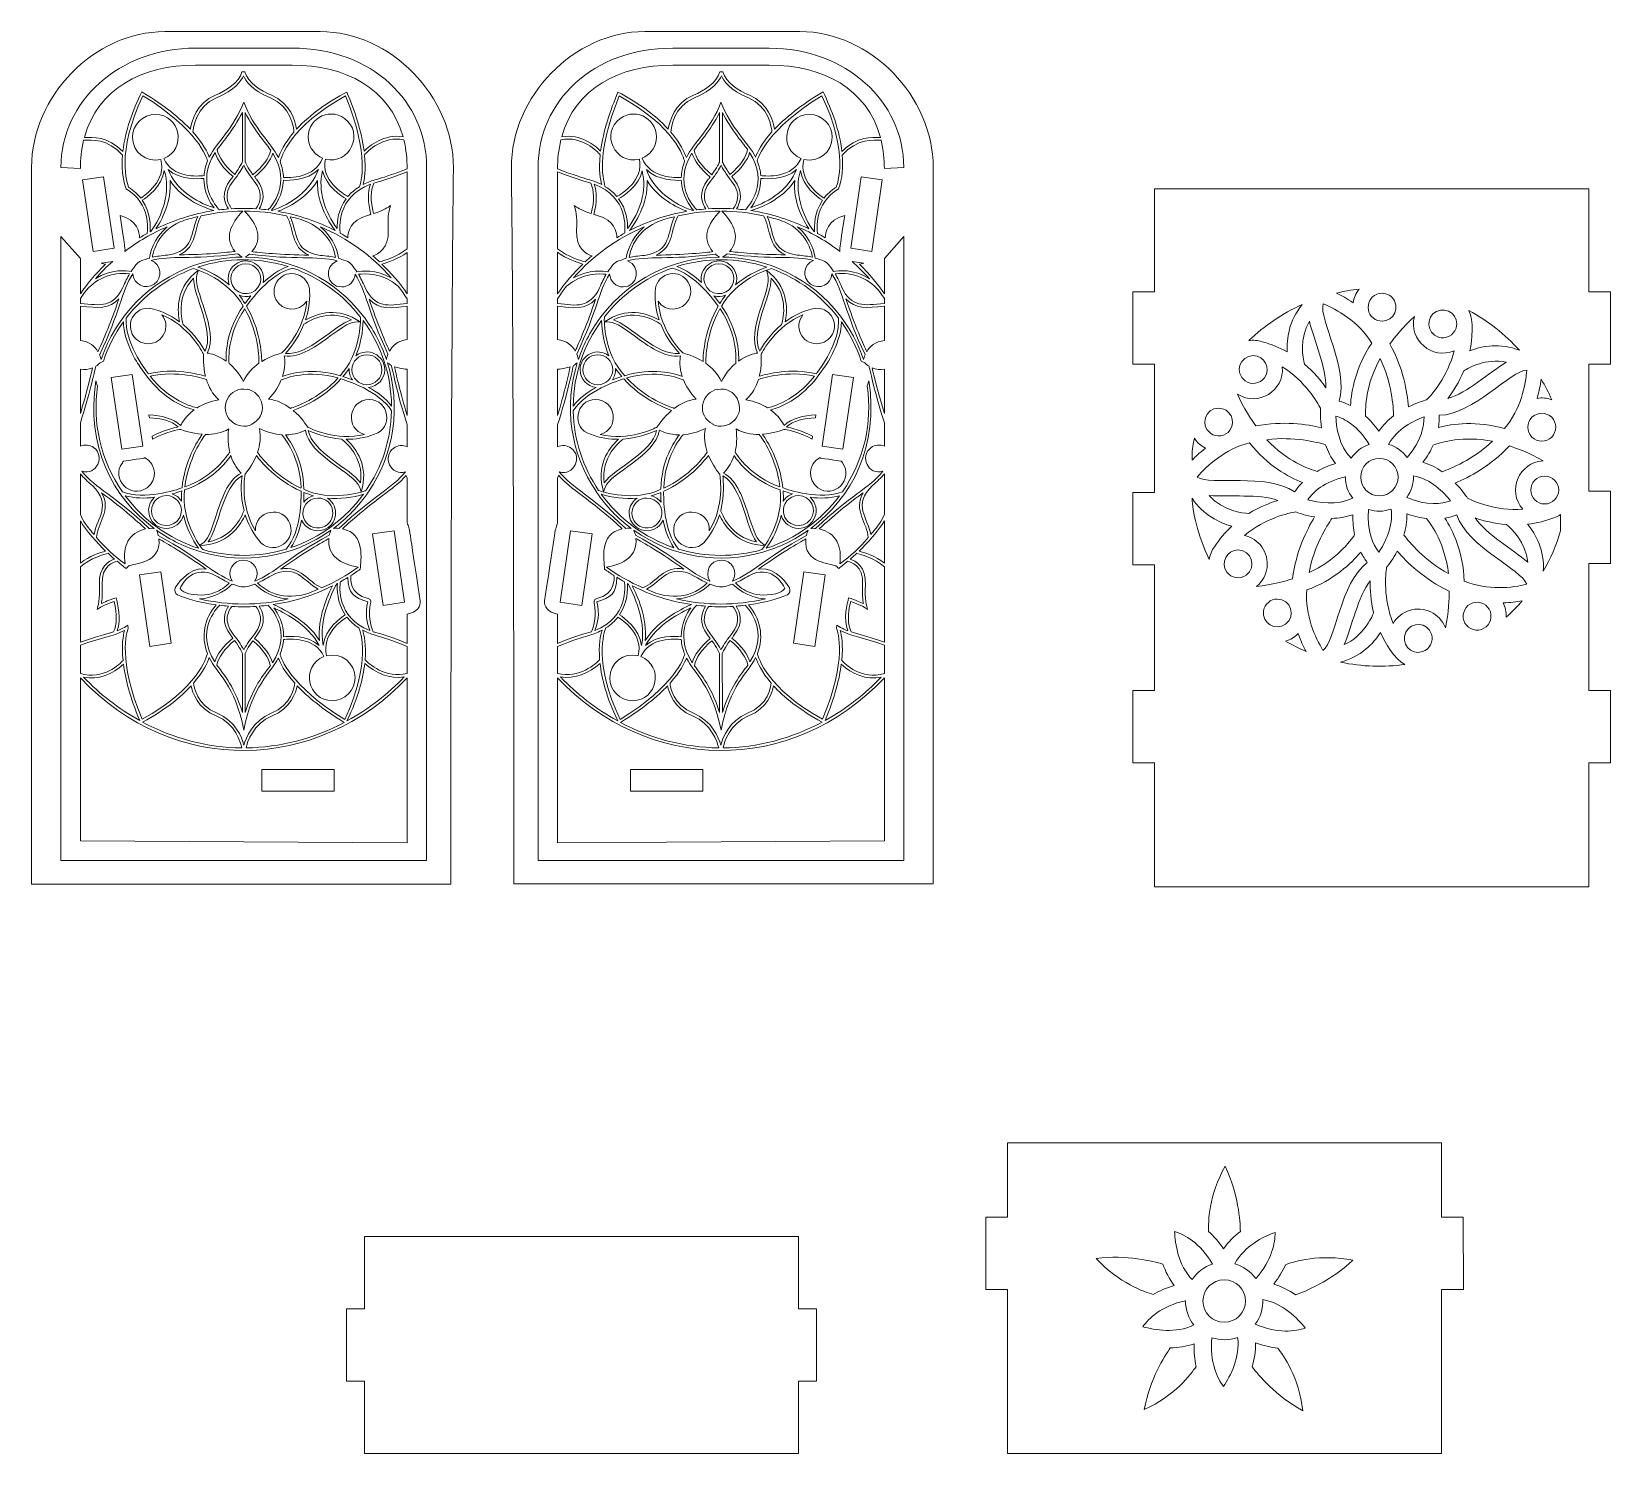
# Model space of a CAD drawing. Header units: inches. Extents: x 134 to 753, y 220 to 777.
import ezdxf

# ---------------------------------------------------------------- set-up
doc = ezdxf.new("R2010")
doc.units = ezdxf.units.IN
doc.header["$MEASUREMENT"] = 0
doc.layers.add('_U+0421_U+043B_U+043E_U+0439 1', color=7, linetype='Continuous')

# ---------------------------------------------------------------- blocks, each defined once
blk = doc.blocks.new('block 3')
at = {"layer": '_U+0421_U+043B_U+043E_U+0439 1', "color": 1, "lineweight": 9, "true_color": 0xff0000}
for points in [[(153.83, 719.2), (162.05, 720.4), (166.14, 692.37), (157.93, 691.17), (153.83, 719.2)], [(165.08, 641.7), (173.3, 642.9), (177.39, 614.87), (169.18, 613.67), (165.08, 641.7)], [(271.55, 552.47), (267.45, 580.5), (275.89, 581.71), (279.98, 553.68), (271.55, 552.47)], [(180.16, 536.41), (176.11, 564.39), (184.53, 565.62), (188.58, 537.64), (180.16, 536.41)], [(252.45, 479.62), (224.12, 479.62), (224.12, 488.13), (252.45, 488.13), (252.45, 479.62)]]:
    blk.add_lwpolyline(points, dxfattribs=at)
blk.add_open_spline([(246.88, 777.29), (246.88, 777.29), (186.08, 777.29), (186.08, 777.29), (158.31, 777.29), (133.83, 751.84), (133.83, 724.07), (133.83, 606.92), (133.83, 675.05), (133.83, 443.29), (133.83, 443.29), (298.13, 443.29), (298.13, 443.29), (298.13, 662.21), (299.13, 723.96), (299.13, 723.96), (299.19, 751.77), (274.7, 777.29), (246.88, 777.29)], degree=3, knots=[0, 0, 0, 0, 1, 1, 1, 2, 2, 2, 3, 3, 3, 4, 4, 4, 5, 5, 5, 6, 6, 6, 6], dxfattribs=at)
at = {"layer": '_U+0421_U+043B_U+043E_U+0439 1', "color": 7, "lineweight": 9, "true_color": 0xffffff}
for points, knots in [([(288.63, 723.96), (288.63, 723.96), (288.63, 452.54), (288.63, 452.54), (288.63, 452.54), (145.33, 452.54), (145.33, 452.54), (145.33, 452.54), (145.33, 696.96), (145.33, 696.96), (145.33, 696.96), (152.96, 688.35), (152.96, 688.35), (152.96, 688.35), (152.96, 674.59), (152.96, 674.59), (155.28, 678.05), (158.8, 682.29), (162.76, 686.11), (162.31, 686.21), (161.73, 686.37), (161.06, 686.58), (161.06, 686.58), (165.63, 687.26), (165.63, 687.26), (163.24, 685.12), (160.95, 682.84), (158.82, 680.39), (165.03, 684.44), (171.28, 683.63), (172.84, 683.34), (173.09, 683.71), (174.66, 685.88), (174.68, 685.9), (174.68, 685.9), (174.67, 685.9), (174.67, 685.9), (175.04, 686.43), (176.04, 687.24), (177.05, 687.62), (177.05, 687.62), (177.05, 687.62), (177.05, 687.62), (177.06, 687.62), (179.62, 688.45), (180.05, 688.57), (180.25, 690.13), (181.39, 696.18), (186.96, 700.81), (181.06, 698.3), (175.49, 695.04), (170.36, 691.15), (170.55, 692.23), (170.6, 691.34), (168.49, 705.23), (175.37, 703.38), (176.15, 698.58), (176.13, 696.43), (177.12, 697.04), (178.12, 697.63), (179.13, 698.2), (179.38, 699.75), (180.57, 709.83), (170.93, 715.64), (169.31, 719.52), (169.1, 724.67), (169.45, 728.88), (163.75, 735.5), (157.09, 734.74), (154.24, 734.74), (153.28, 730.78), (152.97, 727.37), (152.97, 723.62), (152.97, 723.62), (145.33, 724.07), (145.33, 724.07), (145.33, 749.9), (168.03, 770.8), (198.07, 770.8), (198.07, 770.8), (235.9, 770.8), (235.9, 770.8), (267.45, 770.79), (288.69, 749.82), (288.63, 723.96)], [0, 0, 0, 0, 1, 1, 1, 2, 2, 2, 3, 3, 3, 4, 4, 4, 5, 5, 5, 6, 6, 6, 7, 7, 7, 8, 8, 8, 9, 9, 9, 10, 10, 10, 11, 11, 11, 12, 12, 12, 13, 13, 13, 14, 14, 14, 15, 15, 15, 16, 16, 16, 17, 17, 17, 18, 18, 18, 19, 19, 19, 20, 20, 20, 21, 21, 21, 22, 22, 22, 23, 23, 23, 24, 24, 24, 25, 25, 25, 26, 26, 26, 27, 27, 27, 28, 28, 28, 28]), ([(176.99, 753.71), (183.78, 749.59), (190.57, 744.8), (196.05, 739), (196.49, 741.95), (198.34, 749.34), (205.86, 752.38), (209.97, 754.04), (215.14, 757.32), (216.23, 761.47), (216.23, 761.47), (217.45, 761.47), (217.45, 761.47), (218.49, 757.35), (223.71, 754.03), (227.81, 752.38), (235.32, 749.34), (237.18, 741.97), (237.62, 739.01), (243.17, 745.07), (250.18, 749.72), (257.36, 753.58), (260.43, 746.27), (263.11, 738.39), (264.14, 730.46), (266.21, 732.51), (271.96, 737.31), (279.39, 736.05), (274.19, 755.01), (256.82, 764.17), (235.9, 764.17), (235.9, 764.17), (198.07, 764.17), (198.07, 764.17), (177.06, 764.17), (159.63, 754.89), (154.52, 735.82), (157.78, 735.82), (163.69, 736.42), (169.59, 730.34), (170.52, 738.47), (173.43, 746.32), (176.99, 753.71)], [0, 0, 0, 0, 1, 1, 1, 2, 2, 2, 3, 3, 3, 4, 4, 4, 5, 5, 5, 6, 6, 6, 7, 7, 7, 8, 8, 8, 9, 9, 9, 10, 10, 10, 11, 11, 11, 12, 12, 12, 13, 13, 13, 14, 14, 14, 14]), ([(236.66, 737.94), (236.54, 739.4), (235.48, 748.11), (227.41, 751.37), (220.16, 754.3), (217.63, 758.19), (216.84, 759.92), (216.04, 758.19), (213.52, 754.3), (206.27, 751.37), (198.22, 748.12), (197.14, 739.5), (197.01, 737.96), (201.08, 733.43), (202.77, 729.94), (203.45, 728.11), (206.3, 733.83), (213.15, 739.49), (216.99, 749.67), (220.75, 739.43), (227.7, 733.78), (230.55, 727.92), (231.21, 729.85), (232.83, 733.48), (236.66, 737.94)], [0, 0, 0, 0, 1, 1, 1, 2, 2, 2, 3, 3, 3, 4, 4, 4, 5, 5, 5, 6, 6, 6, 7, 7, 7, 8, 8, 8, 8]), ([(176.58, 712.06), (178.45, 713.22), (186.64, 718.87), (184.51, 727.2), (178.76, 725.75), (173.38, 730.14), (173.38, 735.87), (173.38, 740.81), (177.39, 744.82), (182.33, 744.82), (192.17, 744.82), (194.73, 731.17), (185.61, 727.55), (188.96, 719.79), (199.25, 720.6), (201.4, 720.86), (201.53, 722.67), (201.95, 724.6), (202.78, 726.63), (202.45, 727.93), (199.09, 738.9), (177.45, 752.16), (166.77, 729.68), (171.32, 717.6), (171.85, 716.33), (173.86, 715.05), (175.4, 713.59), (176.58, 712.06)], [0, 0, 0, 0, 1, 1, 1, 2, 2, 2, 3, 3, 3, 4, 4, 4, 5, 5, 5, 6, 6, 6, 7, 7, 7, 8, 8, 8, 9, 9, 9, 9]), ([(256.82, 752.06), (234.97, 740.15), (231.55, 727.71), (231.23, 726.36), (232.1, 724.15), (232.49, 722.07), (232.54, 720.13), (234.74, 719.98), (244.68, 719.73), (247.86, 727.71), (245.04, 728.85), (242.87, 731.37), (242.35, 734.62), (241.12, 742.42), (249.98, 747.96), (256.45, 743.26), (264.43, 737.46), (258.43, 724.91), (248.96, 727.35), (247.11, 719.09), (255.91, 713.71), (257.8, 712.66), (258.97, 714.05), (260.44, 715.36), (262.31, 716.51), (262.8, 717.76), (266.54, 728.62), (256.82, 752.06)], [0, 0, 0, 0, 1, 1, 1, 2, 2, 2, 3, 3, 3, 4, 4, 4, 5, 5, 5, 6, 6, 6, 7, 7, 7, 8, 8, 8, 9, 9, 9, 9]), ([(213.44, 721.32), (215.45, 724.08), (216.26, 725.93), (216.43, 726.33), (216.43, 726.33), (216.44, 745.64), (216.44, 745.64), (212.91, 738.67), (207.74, 732.78), (206.51, 731.07), (206.51, 731.07), (206.6, 731.08), (206.6, 731.08), (207.12, 728.01), (209.43, 724.73), (213.44, 721.32)], [0, 0, 0, 0, 1, 1, 1, 2, 2, 2, 3, 3, 3, 4, 4, 4, 5, 5, 5, 5]), ([(227.54, 730.87), (226.17, 732.8), (221.04, 738.58), (217.52, 745.61), (217.52, 745.61), (217.51, 726.32), (217.51, 726.32), (217.67, 725.93), (218.5, 724.01), (220.58, 721.18), (224.59, 724.57), (226.93, 727.82), (227.54, 730.87)], [0, 0, 0, 0, 1, 1, 1, 2, 2, 2, 3, 3, 3, 4, 4, 4, 4]), ([(279.7, 734.89), (271.52, 736.58), (265.35, 730.23), (264.3, 729.06), (264.92, 723.01), (264.25, 719.2), (263.72, 717.32), (268.17, 719.64), (267.9, 718.43), (281, 723.51), (281, 727.27), (280.7, 730.81), (279.7, 734.89)], [0, 0, 0, 0, 1, 1, 1, 2, 2, 2, 3, 3, 3, 4, 4, 4, 4]), ([(207.43, 707.43), (208.6, 707.58), (209.78, 707.69), (210.97, 707.79), (209.57, 709.86), (207.74, 714.23), (211.97, 719.41), (212.26, 719.77), (212.53, 720.12), (212.78, 720.45), (208.89, 723.75), (206.58, 726.87), (205.75, 729.94), (198, 717.92), (206.18, 708.72), (207.43, 707.43)], [0, 0, 0, 0, 1, 1, 1, 2, 2, 2, 3, 3, 3, 4, 4, 4, 5, 5, 5, 5]), ([(212.81, 718.73), (208.57, 713.53), (211.01, 709.38), (212.22, 707.88), (215.4, 708.08), (218.52, 708.08), (221.7, 707.88), (222.9, 709.39), (225.34, 713.53), (221.1, 718.73), (218.83, 721.51), (217.58, 723.68), (216.96, 724.91), (216.34, 723.69), (215.08, 721.51), (212.81, 718.73)], [0, 0, 0, 0, 1, 1, 1, 2, 2, 2, 3, 3, 3, 4, 4, 4, 5, 5, 5, 5]), ([(228.35, 729.65), (227.44, 726.63), (225.09, 723.56), (221.23, 720.31), (221.45, 720.02), (221.69, 719.72), (221.94, 719.41), (226.16, 714.24), (224.34, 709.87), (222.95, 707.79), (224.13, 707.7), (225.31, 707.59), (226.49, 707.44), (227.83, 708.79), (235.89, 717.69), (228.35, 729.65)], [0, 0, 0, 0, 1, 1, 1, 2, 2, 2, 3, 3, 3, 4, 4, 4, 5, 5, 5, 5]), ([(180.52, 698.97), (185.06, 704.84), (188.49, 714.88), (185.84, 722.87), (184.96, 716.5), (178.98, 712.29), (177.21, 711.18), (180.5, 706.32), (180.47, 701), (180.29, 698.82), (180.37, 698.87), (180.52, 698.97), (180.52, 698.97)], [0, 0, 0, 0, 1, 1, 1, 2, 2, 2, 3, 3, 3, 4, 4, 4, 4]), ([(205.28, 707.14), (202.68, 707.89), (193.1, 711.11), (188.1, 718.94), (188.88, 710.86), (184.68, 703.25), (182.55, 699.98), (189.53, 703.42), (197.06, 705.88), (205.28, 707.14)], [0, 0, 0, 0, 1, 1, 1, 2, 2, 2, 3, 3, 3, 3]), ([(201.36, 719.77), (199.21, 719.53), (192, 719.1), (187.4, 723.22), (190.21, 715.72), (197.81, 710.58), (205.32, 708.26), (203.68, 710.45), (201.31, 714.52), (201.36, 719.77)], [0, 0, 0, 0, 1, 1, 1, 2, 2, 2, 3, 3, 3, 3]), ([(246.21, 723.25), (241.73, 718.8), (234.59, 718.91), (232.54, 719.05), (232.34, 713.21), (229.23, 708.94), (227.79, 707.27), (227.88, 707.25), (227.98, 707.24), (228.07, 707.23), (235.35, 709.44), (243.49, 715.31), (246.21, 723.25)], [0, 0, 0, 0, 1, 1, 1, 2, 2, 2, 3, 3, 3, 4, 4, 4, 4]), ([(245.91, 718.93), (241.81, 711.97), (234.01, 708.28), (230.33, 706.87), (238.25, 705.5), (245.98, 702.88), (252.84, 699.32), (251.12, 701.54), (245.36, 709.72), (245.91, 718.93)], [0, 0, 0, 0, 1, 1, 1, 2, 2, 2, 3, 3, 3, 3]), ([(257.12, 711.8), (255.26, 712.87), (249.21, 716.73), (247.88, 722.72), (245.83, 714.95), (248.88, 706.42), (253.57, 700.17), (253.52, 702.9), (254, 707.58), (257.12, 711.8)], [0, 0, 0, 0, 1, 1, 1, 2, 2, 2, 3, 3, 3, 3]), ([(281, 692.18), (281, 692.18), (281, 722.35), (281, 722.35), (271.66, 718.74), (270.34, 718.7), (267.94, 717.91), (267.94, 717.91), (268.01, 717.88), (268.01, 717.88), (266.64, 715.09), (266.57, 711.08), (267.81, 705.96), (272.07, 707.34), (273.57, 708.51), (274.46, 709.1), (274.07, 707.7), (273.25, 705.19), (273.57, 699.42), (273.97, 692.28), (269.62, 690.07), (267.52, 689.43), (268.42, 688.66), (269.31, 687.88), (270.18, 687.08), (271.43, 687.4), (277.23, 689.03), (281, 692.18)], [0, 0, 0, 0, 1, 1, 1, 2, 2, 2, 3, 3, 3, 4, 4, 4, 5, 5, 5, 6, 6, 6, 7, 7, 7, 8, 8, 8, 9, 9, 9, 9]), ([(266.66, 717.46), (253.2, 712.29), (254.48, 700.21), (254.78, 698.28), (255.79, 697.72), (256.78, 697.13), (257.77, 696.52), (257.77, 698.7), (258.6, 703.46), (265.5, 705.28), (265.95, 705.4), (266.37, 705.52), (266.78, 705.64), (265.57, 710.59), (265.52, 714.48), (266.66, 717.46)], [0, 0, 0, 0, 1, 1, 1, 2, 2, 2, 3, 3, 3, 4, 4, 4, 5, 5, 5, 5]), ([(216.63, 706.94), (211.61, 706.94), (205.89, 706.34), (200.34, 705.1), (197.33, 700.2), (198.86, 692.97), (191.71, 689.83), (201.78, 689.87), (210.64, 690.8), (213.64, 691.15), (209.19, 696.08), (211.78, 702.05), (216.63, 706.94)], [0, 0, 0, 0, 1, 1, 1, 2, 2, 2, 3, 3, 3, 4, 4, 4, 4]), ([(217.29, 706.94), (222.13, 702.01), (224.75, 696.21), (220.14, 691.06), (222.7, 690.75), (231.9, 689.74), (242.43, 689.7), (235.23, 692.86), (236.83, 700.18), (233.75, 705.07), (228.19, 706.32), (222.46, 706.94), (217.29, 706.94)], [0, 0, 0, 0, 1, 1, 1, 2, 2, 2, 3, 3, 3, 4, 4, 4, 4]), ([(181.17, 688.86), (182.77, 689.23), (184.73, 689.53), (187.11, 689.7), (187.11, 689.7), (187.11, 689.7), (187.11, 689.7), (198, 691.3), (195.96, 698.85), (198.92, 704.78), (196.61, 704.22), (194.34, 703.55), (192.11, 702.78), (183.34, 698.79), (181.53, 691.26), (181.17, 688.86)], [0, 0, 0, 0, 1, 1, 1, 2, 2, 2, 3, 3, 3, 4, 4, 4, 5, 5, 5, 5]), ([(247, 689.57), (249.4, 689.41), (251.37, 689.11), (252.97, 688.75), (251.85, 696.13), (245.97, 702.88), (235.21, 704.68), (238.18, 698.76), (236.13, 691.19), (247, 689.57)], [0, 0, 0, 0, 1, 1, 1, 2, 2, 2, 3, 3, 3, 3]), ([(261.3, 683.2), (262.83, 683.47), (268.79, 684.21), (274.8, 680.78), (267.12, 689.49), (257.59, 696.3), (247.05, 700.78), (252.71, 696.17), (253.88, 690.08), (254.09, 688.47), (255.32, 688.13), (255.54, 687.99), (257.08, 687.45), (257.08, 687.45), (257.1, 687.49), (257.1, 687.49), (257.82, 687.25), (258.92, 686.5), (259.47, 685.77), (259.47, 685.77), (259.46, 685.77), (259.46, 685.77), (259.48, 685.75), (261.05, 683.58), (261.3, 683.2)], [0, 0, 0, 0, 1, 1, 1, 2, 2, 2, 3, 3, 3, 4, 4, 4, 5, 5, 5, 6, 6, 6, 7, 7, 7, 8, 8, 8, 8]), ([(160.53, 650.73), (160.53, 650.73), (160.47, 650.59), (160.47, 650.59), (160.79, 649.85), (160.98, 649.21), (161.08, 648.81), (166.82, 665.8), (180.1, 679.35), (196.93, 685.45), (196.93, 685.45), (196.92, 685.47), (196.92, 685.47), (203.4, 687.78), (209.9, 688.88), (216.32, 688.95), (215.93, 689.18), (215.31, 689.59), (214.63, 690.17), (195.81, 687.81), (188.7, 689.72), (180.7, 687.63), (184.7, 686.16), (185.4, 680.77), (181.86, 678.36), (178.46, 675.9), (173.69, 678.24), (173.53, 682.43), (169.01, 675.36), (168.41, 667.18), (160.53, 650.73)], [0, 0, 0, 0, 1, 1, 1, 2, 2, 2, 3, 3, 3, 4, 4, 4, 5, 5, 5, 6, 6, 6, 7, 7, 7, 8, 8, 8, 9, 9, 9, 10, 10, 10, 10]), ([(198.96, 685.01), (202.97, 683.66), (207.55, 681.21), (211.28, 678.01), (210.04, 681.28), (211.42, 685.02), (214.62, 686.66), (219.85, 689.32), (225.86, 684.67), (224.57, 678.94), (227.34, 681.53), (230.69, 683.99), (234.32, 685.23), (222.88, 688.83), (210.45, 688.78), (198.96, 685.01)], [0, 0, 0, 0, 1, 1, 1, 2, 2, 2, 3, 3, 3, 4, 4, 4, 5, 5, 5, 5]), ([(272.87, 648.85), (272.96, 649.31), (273.15, 650.03), (273.49, 650.86), (265.41, 668.09), (265.07, 675.33), (260.61, 682.29), (260.5, 679.48), (258.19, 677.22), (255.35, 677.22), (249.46, 677.22), (248.05, 685.5), (253.62, 687.45), (245.53, 689.63), (237.18, 687.69), (219.28, 690.07), (219.28, 690.07), (219.3, 690.22), (219.3, 690.22), (218.63, 689.61), (218.01, 689.19), (217.63, 688.96), (236.26, 688.75), (252.85, 679.88), (263.53, 666.17), (263.53, 666.17), (263.56, 666.2), (263.56, 666.2), (263.58, 666.17), (263.61, 666.12), (263.62, 666.05), (267.6, 660.92), (270.74, 655.12), (272.87, 648.85)], [0, 0, 0, 0, 1, 1, 1, 2, 2, 2, 3, 3, 3, 4, 4, 4, 5, 5, 5, 6, 6, 6, 7, 7, 7, 8, 8, 8, 9, 9, 9, 10, 10, 10, 11, 11, 11, 11]), ([(281, 674.5), (281, 674.5), (281, 690.79), (281, 690.79), (277.55, 688.21), (273.04, 686.74), (271.11, 686.2), (274.61, 682.84), (278.2, 678.76), (281, 674.5)], [0, 0, 0, 0, 1, 1, 1, 2, 2, 2, 3, 3, 3, 3]), ([(152.96, 670.8), (161.28, 669.89), (165.8, 669.34), (169.59, 676.97), (169.59, 676.97), (169.59, 676.97), (169.59, 676.97), (170.48, 679.18), (171.37, 680.94), (172.22, 682.34), (165.37, 683.38), (158.24, 680.1), (154.6, 675.07), (154.6, 675.07), (154.59, 675.07), (154.59, 675.07), (154.56, 675.03), (152.99, 672.69), (152.96, 672.65), (152.96, 672.65), (152.96, 670.8), (152.96, 670.8)], [0, 0, 0, 0, 1, 1, 1, 2, 2, 2, 3, 3, 3, 4, 4, 4, 5, 5, 5, 6, 6, 6, 7, 7, 7, 7]), ([(197.2, 684.4), (186.69, 680.57), (177.59, 673.77), (170.92, 665.03), (170.18, 655.85), (178.21, 645.03), (179.59, 643.25), (189.71, 645.54), (199, 643.16), (201.98, 642.24), (200.96, 646.34), (201.18, 649.97), (201.24, 650.78), (200.67, 651.96), (195.56, 661.93), (184.89, 666.32), (188.57, 661.79), (185.35, 654.99), (179.48, 654.99), (173.83, 654.99), (170.52, 661.44), (173.86, 666.03), (174.95, 667.54), (176.57, 668.53), (178.4, 668.82), (182.15, 669.41), (188.61, 666), (191.82, 663.61), (191.06, 667.17), (190.14, 676.07), (197.76, 682.57), (197.76, 682.57), (199.18, 683.78), (199.18, 683.78), (199.18, 683.78), (198.63, 681.99), (198.63, 681.99), (196.81, 676.13), (207.36, 660.56), (202.67, 651.33), (204.06, 651.13), (206.95, 650.45), (210.07, 648.2), (209.93, 651.47), (210.25, 660.53), (216.77, 669.69), (211.15, 679.94), (198.91, 684.1), (197.2, 684.4)], [0, 0, 0, 0, 1, 1, 1, 2, 2, 2, 3, 3, 3, 4, 4, 4, 5, 5, 5, 6, 6, 6, 7, 7, 7, 8, 8, 8, 9, 9, 9, 10, 10, 10, 11, 11, 11, 12, 12, 12, 13, 13, 13, 14, 14, 14, 15, 15, 15, 16, 16, 16, 16]), ([(197.34, 680.7), (190.07, 673.39), (192.87, 663.61), (193.22, 662.5), (197.98, 658.52), (200.76, 653.96), (201.81, 652.03), (205.65, 660.13), (197.11, 673.8), (197.34, 680.7)], [0, 0, 0, 0, 1, 1, 1, 2, 2, 2, 3, 3, 3, 3]), ([(217.79, 686.33), (213.39, 686.33), (210.57, 681.68), (212.55, 677.79), (214.91, 673.16), (221.75, 673.67), (223.37, 678.64), (224.6, 682.42), (221.77, 686.33), (217.79, 686.33)], [0, 0, 0, 0, 1, 1, 1, 2, 2, 2, 3, 3, 3, 3]), ([(262.64, 665.55), (255.88, 674.21), (246.7, 680.91), (236.14, 684.62), (227.16, 682.51), (219.32, 671.5), (218.05, 669.64), (223.36, 660.71), (223.97, 651.15), (224.02, 648.03), (227.6, 650.26), (231.12, 651.18), (231.9, 651.37), (232.85, 652.28), (240.75, 660.21), (241.64, 671.72), (238.72, 667.2), (232.02, 667.61), (229.6, 672.35), (226.81, 677.84), (232.06, 684.04), (237.95, 682.13), (240.92, 681.16), (242.8, 678.38), (242.76, 675.41), (242.99, 671.31), (242.31, 667.57), (241.2, 664.3), (244.35, 666.12), (252.53, 669.74), (261.06, 664.5), (261.06, 664.5), (262.65, 663.52), (262.65, 663.52), (259.36, 663.48), (258.85, 663.88), (250.87, 658.03), (245.69, 654.24), (239.04, 649.21), (232.87, 650.18), (233.11, 648.8), (233.36, 645.84), (232.18, 642.18), (235.25, 643.32), (243.97, 645.81), (254.69, 642.44), (262.61, 650.87), (262.87, 663.61), (262.64, 665.55)], [0, 0, 0, 0, 1, 1, 1, 2, 2, 2, 3, 3, 3, 4, 4, 4, 5, 5, 5, 6, 6, 6, 7, 7, 7, 8, 8, 8, 9, 9, 9, 10, 10, 10, 11, 11, 11, 12, 12, 12, 13, 13, 13, 14, 14, 14, 15, 15, 15, 16, 16, 16, 16]), ([(281, 670.79), (281, 670.79), (281, 672.53), (281, 672.53), (278.99, 675.59), (279.07, 675.55), (277.54, 677.49), (271.44, 682.9), (264.25, 682.5), (261.94, 682.2), (262.78, 680.8), (263.67, 679.04), (264.56, 676.84), (264.56, 676.84), (264.56, 676.84), (264.56, 676.84), (268.48, 668.93), (273.47, 669.78), (281, 670.79)], [0, 0, 0, 0, 1, 1, 1, 2, 2, 2, 3, 3, 3, 4, 4, 4, 5, 5, 5, 6, 6, 6, 6]), ([(152.96, 656.23), (156.61, 655.97), (158.7, 653.82), (159.85, 651.83), (160.92, 654.14), (164.74, 662.6), (168.04, 672.64), (164.34, 668.48), (160.01, 668.94), (152.96, 669.71), (152.96, 669.71), (152.96, 656.23), (152.96, 656.23)], [0, 0, 0, 0, 1, 1, 1, 2, 2, 2, 3, 3, 3, 4, 4, 4, 4]), ([(217.35, 668.63), (210.54, 658.76), (211.07, 648.91), (211.21, 647.3), (213.16, 645.67), (215.13, 643.39), (216.84, 640.21), (218.23, 643.32), (220.53, 645.63), (222.94, 647.32), (222.96, 649.13), (222.82, 659.18), (217.39, 668.63), (217.39, 668.63), (217.37, 668.59), (217.37, 668.59), (217.37, 668.59), (217.35, 668.63), (217.35, 668.63)], [0, 0, 0, 0, 1, 1, 1, 2, 2, 2, 3, 3, 3, 4, 4, 4, 5, 5, 5, 6, 6, 6, 6]), ([(215.17, 674.02), (215.99, 672.99), (216.77, 671.89), (217.46, 670.7), (217.94, 671.38), (218.75, 672.49), (219.81, 673.81), (218.29, 673.34), (216.7, 673.39), (215.17, 674.02)], [0, 0, 0, 0, 1, 1, 1, 2, 2, 2, 3, 3, 3, 3]), ([(259.16, 664.32), (249.96, 668.98), (241.52, 663.3), (240.58, 662.63), (238.27, 656.87), (234.78, 652.81), (233.28, 651.22), (242.16, 650.06), (252.52, 662.41), (259.16, 664.32)], [0, 0, 0, 0, 1, 1, 1, 2, 2, 2, 3, 3, 3, 3]), ([(281, 656.7), (281, 656.7), (281, 669.7), (281, 669.7), (275.03, 668.91), (270.07, 668.05), (266.11, 672.5), (269.23, 663), (272.83, 654.9), (274.11, 652.11), (275.23, 654.09), (277.29, 656.2), (281, 656.7)], [0, 0, 0, 0, 1, 1, 1, 2, 2, 2, 3, 3, 3, 4, 4, 4, 4]), ([(152.96, 614.86), (154.64, 615.59), (156.63, 615.41), (158.16, 614.3), (162.91, 610.85), (159.22, 603.29), (153.56, 605), (158.85, 598.44), (166.6, 595.28), (179.79, 582.7), (179.79, 582.7), (179.69, 582.59), (179.69, 582.59), (180.62, 582.69), (181.39, 582.66), (181.83, 582.63), (165.36, 594.89), (155.14, 615), (159, 640.49), (159, 640.49), (159.69, 638.37), (159.69, 638.37), (157.62, 624.13), (160.8, 609.37), (169.4, 597), (177.89, 593.46), (190.68, 597.75), (192.8, 598.51), (193.75, 608.85), (198.88, 616.94), (200.68, 619.5), (196.46, 619.8), (193.08, 621.12), (192.33, 621.43), (191.49, 621.31), (186.61, 620.53), (181.25, 617.65), (181.25, 617.65), (181.07, 618.78), (181.07, 618.78), (185.46, 621.07), (189.49, 622.02), (191.31, 622.36), (188.65, 624.88), (184.45, 625.72), (179.98, 625.99), (179.98, 625.99), (179.81, 627.08), (179.81, 627.08), (184.68, 626.8), (189.3, 625.89), (192.24, 622.95), (192.86, 624.21), (194.4, 626.75), (197.51, 629.03), (188.26, 631.62), (181.37, 638.18), (176.17, 646.21), (176.17, 646.16), (173.94, 649.31), (172.76, 652.33), (171.15, 655.75), (169.85, 659.68), (169.79, 663.5), (166.44, 658.81), (163.81, 653.64), (162, 648.15), (162, 648.15), (160.65, 647.48), (160.65, 647.48), (160.3, 647.13), (159.72, 646.62), (158.95, 646.14), (158.5, 644.1), (156.34, 634.51), (152.96, 623.99), (152.96, 623.99), (152.96, 614.86), (152.96, 614.86), (152.96, 614.86), (152.96, 614.86), (152.96, 614.86)], [0, 0, 0, 0, 1, 1, 1, 2, 2, 2, 3, 3, 3, 4, 4, 4, 5, 5, 5, 6, 6, 6, 7, 7, 7, 8, 8, 8, 9, 9, 9, 10, 10, 10, 11, 11, 11, 12, 12, 12, 13, 13, 13, 14, 14, 14, 15, 15, 15, 16, 16, 16, 17, 17, 17, 18, 18, 18, 19, 19, 19, 20, 20, 20, 21, 21, 21, 22, 22, 22, 23, 23, 23, 24, 24, 24, 25, 25, 25, 26, 26, 26, 27, 27, 27, 27]), ([(274.89, 630.57), (274.76, 643.08), (270.65, 654.65), (263.76, 664.07), (263.71, 659.85), (262.79, 654.76), (260.91, 650.24), (265.45, 653.88), (272.2, 650.62), (272.2, 644.81), (272.2, 641.19), (269.43, 638.21), (265.9, 637.88), (269.22, 636.05), (272.59, 633.63), (274.89, 630.57)], [0, 0, 0, 0, 1, 1, 1, 2, 2, 2, 3, 3, 3, 4, 4, 4, 5, 5, 5, 5]), ([(265.24, 638.93), (268.48, 638.93), (271.12, 641.57), (271.12, 644.81), (271.12, 648.05), (268.48, 650.68), (265.24, 650.68), (262.01, 650.68), (259.37, 648.05), (259.37, 644.81), (259.37, 641.57), (262.01, 638.93), (265.24, 638.93)], [0, 0, 0, 0, 1, 1, 1, 2, 2, 2, 3, 3, 3, 4, 4, 4, 4]), ([(152.96, 627.63), (155.41, 635.68), (157.07, 642.72), (157.7, 645.5), (156.12, 644.84), (154.56, 644.72), (152.96, 644.99), (152.96, 644.99), (152.96, 627.63), (152.96, 627.63)], [0, 0, 0, 0, 1, 1, 1, 2, 2, 2, 3, 3, 3, 3]), ([(180.37, 642.27), (180.37, 642.27), (180.33, 642.26), (180.33, 642.26), (187.61, 632.76), (197.15, 630.2), (198.72, 629.84), (200.87, 631.18), (203.65, 632.35), (207.2, 633), (204.68, 635.28), (203.19, 638.19), (202.33, 640.99), (200.6, 641.57), (191.01, 644.55), (180.34, 642.31), (180.34, 642.31), (180.37, 642.27), (180.37, 642.27)], [0, 0, 0, 0, 1, 1, 1, 2, 2, 2, 3, 3, 3, 4, 4, 4, 5, 5, 5, 6, 6, 6, 6]), ([(253.83, 641.54), (253.83, 641.54), (253.86, 641.57), (253.86, 641.57), (242.38, 644.98), (233.17, 641.44), (231.68, 640.81), (230.73, 638.46), (229.17, 635.88), (226.67, 633.27), (230.06, 632.9), (232.97, 631.43), (235.32, 629.67), (237.04, 630.21), (246.56, 633.44), (253.88, 641.53), (253.88, 641.53), (253.83, 641.54), (253.83, 641.54)], [0, 0, 0, 0, 1, 1, 1, 2, 2, 2, 3, 3, 3, 4, 4, 4, 5, 5, 5, 6, 6, 6, 6]), ([(275.73, 614.09), (277.3, 615.22), (279.31, 615.39), (281, 614.62), (281, 614.62), (281, 623.23), (281, 623.23), (277.17, 635.16), (275.07, 645.49), (274.82, 646.49), (274.1, 646.87), (273.61, 647.25), (273.3, 647.53), (278.53, 630.78), (276.14, 612.08), (265.8, 596.89), (265.8, 596.89), (265.83, 596.87), (265.83, 596.87), (265.81, 596.84), (265.77, 596.8), (265.72, 596.77), (262.01, 591.34), (257.42, 586.56), (252.15, 582.64), (252.6, 582.69), (253.36, 582.73), (254.27, 582.65), (268.29, 595.8), (275.1, 598.28), (280.34, 604.79), (274.73, 603.11), (270.93, 610.6), (275.73, 614.09)], [0, 0, 0, 0, 1, 1, 1, 2, 2, 2, 3, 3, 3, 4, 4, 4, 5, 5, 5, 6, 6, 6, 7, 7, 7, 8, 8, 8, 9, 9, 9, 10, 10, 10, 11, 11, 11, 11]), ([(258.31, 645.3), (257.59, 644.21), (256.79, 643.13), (255.86, 642.1), (256.67, 641.86), (257.97, 641.43), (259.55, 640.82), (258.66, 642.09), (258.19, 643.62), (258.31, 645.3)], [0, 0, 0, 0, 1, 1, 1, 2, 2, 2, 3, 3, 3, 3]), ([(281, 626.87), (281, 626.87), (281, 645.04), (281, 645.04), (278.89, 645.12), (277.27, 645.49), (276.05, 645.94), (276.53, 643.72), (278.3, 635.79), (281, 626.87)], [0, 0, 0, 0, 1, 1, 1, 2, 2, 2, 3, 3, 3, 3]), ([(220.09, 623.43), (223.29, 625), (224.6, 628.03), (224.21, 630.94), (224.21, 630.94), (224.17, 630.9), (224.17, 630.9), (223.66, 634.42), (221.15, 636.62), (218.29, 637.14), (218.29, 637.14), (218.32, 637.09), (218.32, 637.09), (214.72, 637.71), (211.91, 635.94), (210.56, 633.43), (210.56, 633.43), (210.62, 633.44), (210.62, 633.44), (208.95, 630.27), (209.68, 627.06), (211.71, 624.94), (211.71, 624.94), (211.72, 624.99), (211.72, 624.99), (214.2, 622.43), (217.48, 622.12), (220.13, 623.4), (220.13, 623.4), (220.09, 623.43), (220.09, 623.43)], [0, 0, 0, 0, 1, 1, 1, 2, 2, 2, 3, 3, 3, 4, 4, 4, 5, 5, 5, 6, 6, 6, 7, 7, 7, 8, 8, 8, 9, 9, 9, 10, 10, 10, 10]), ([(264.94, 597.55), (270.99, 606.46), (274.62, 617.14), (274.88, 628.64), (270.1, 636.52), (257.21, 640.58), (255.04, 641.21), (248.19, 633.41), (239.28, 629.87), (236.33, 628.86), (239.56, 626.14), (241.53, 623.08), (241.94, 622.39), (243.11, 621.77), (253.09, 616.71), (264.32, 619.43), (256.5, 621.51), (258.02, 633.1), (266.11, 633.1), (274.06, 633.1), (275.73, 621.83), (268.16, 619.49), (264.34, 618.01), (260.56, 617.5), (257.11, 617.55), (259.82, 615.11), (265.79, 608.45), (263.45, 598.72), (263.45, 598.72), (263.01, 596.9), (263.01, 596.9), (263.01, 596.9), (262.41, 598.67), (262.41, 598.67), (260.43, 604.48), (242.74, 610.88), (241.12, 621.1), (239.87, 620.45), (237.14, 619.3), (233.29, 619.29), (235.32, 616.72), (240.39, 609.2), (240.5, 597.96), (250.98, 593.02), (263.2, 596.74), (264.94, 597.55)], [0, 0, 0, 0, 1, 1, 1, 2, 2, 2, 3, 3, 3, 4, 4, 4, 5, 5, 5, 6, 6, 6, 7, 7, 7, 8, 8, 8, 9, 9, 9, 10, 10, 10, 11, 11, 11, 12, 12, 12, 13, 13, 13, 14, 14, 14, 15, 15, 15, 15]), ([(201.97, 619.44), (200.89, 617.99), (195.09, 609.78), (193.93, 598.93), (193.93, 598.93), (193.97, 598.95), (193.97, 598.95), (193.97, 598.95), (193.96, 598.91), (193.96, 598.91), (205.27, 602.9), (210.63, 611.18), (211.46, 612.56), (210.85, 615.02), (210.59, 618.02), (211.08, 621.6), (208.3, 620), (205.19, 619.39), (201.97, 619.44)], [0, 0, 0, 0, 1, 1, 1, 2, 2, 2, 3, 3, 3, 4, 4, 4, 5, 5, 5, 6, 6, 6, 6]), ([(239.37, 598.5), (239.37, 598.5), (239.41, 598.48), (239.41, 598.48), (239.11, 610.44), (232.9, 618.11), (231.84, 619.34), (229.31, 619.52), (226.37, 620.2), (223.11, 621.77), (223.81, 618.44), (223.31, 615.21), (222.36, 612.44), (223.41, 610.95), (229.43, 602.9), (239.37, 598.45), (239.37, 598.45), (239.37, 598.5), (239.37, 598.5)], [0, 0, 0, 0, 1, 1, 1, 2, 2, 2, 3, 3, 3, 4, 4, 4, 5, 5, 5, 6, 6, 6, 6]), ([(262.69, 600.47), (264.27, 610.66), (256.26, 616.93), (255.33, 617.62), (249.14, 618.04), (244.2, 620.1), (242.22, 621.04), (243.87, 612.23), (258.82, 606.2), (262.69, 600.47)], [0, 0, 0, 0, 1, 1, 1, 2, 2, 2, 3, 3, 3, 3]), ([(179.08, 598.56), (172.64, 593.89), (164.67, 602.03), (169.42, 608.37), (169.55, 608.57), (169.69, 608.76), (169.82, 608.95), (178.71, 610.28), (177.62, 610.08), (178.31, 610.28), (182.88, 607.8), (183.15, 601.52), (179.08, 598.56)], [0, 0, 0, 0, 1, 1, 1, 2, 2, 2, 3, 3, 3, 4, 4, 4, 4]), ([(193.8, 597.71), (192.33, 586.1), (199.8, 575.53), (201, 574.3), (211.62, 571.25), (222.99, 571.31), (233.61, 574.5), (239.63, 581.47), (239.5, 594.99), (239.43, 597.25), (229.89, 601.35), (223.78, 608.73), (221.91, 611.23), (220.32, 607.31), (218.01, 604.5), (217.49, 603.89), (217.26, 602.59), (215.53, 591.53), (221.58, 581.7), (221.15, 589.8), (232.64, 591.9), (235.14, 584.22), (237.58, 576.69), (227.36, 571.51), (222.8, 578.1), (220.23, 581.27), (218.59, 584.68), (217.57, 587.97), (216.09, 584.64), (211.6, 576.9), (201.62, 576.12), (201.62, 576.12), (199.75, 575.98), (199.75, 575.98), (202.39, 577.95), (203.04, 577.92), (206.06, 587.35), (208.19, 594.02), (210.6, 601.52), (216.01, 604.28), (215, 605.26), (213.06, 607.51), (211.86, 611.16), (210.05, 608.44), (204.46, 601.29), (193.8, 597.71)], [0, 0, 0, 0, 1, 1, 1, 2, 2, 2, 3, 3, 3, 4, 4, 4, 5, 5, 5, 6, 6, 6, 7, 7, 7, 8, 8, 8, 9, 9, 9, 10, 10, 10, 11, 11, 11, 12, 12, 12, 13, 13, 13, 14, 14, 14, 15, 15, 15, 15]), ([(152.96, 588.02), (153.47, 586.82), (154.11, 585.64), (154.87, 584.49), (154.87, 584.49), (154.87, 584.49), (154.87, 584.49), (155.8, 583.23), (157.22, 581.37), (158.32, 580.24), (159.4, 586.79), (165.52, 591.7), (157.65, 599.41), (155.78, 600.97), (154.22, 602.5), (152.96, 604), (152.96, 604), (152.96, 588.02), (152.96, 588.02)], [0, 0, 0, 0, 1, 1, 1, 2, 2, 2, 3, 3, 3, 4, 4, 4, 5, 5, 5, 6, 6, 6, 6]), ([(216.29, 603.21), (208.42, 598.91), (207.3, 582.84), (203.05, 577.39), (213.23, 579.03), (216.72, 588.58), (217.09, 589.68), (215.57, 595.7), (216, 601.03), (216.29, 603.21)], [0, 0, 0, 0, 1, 1, 1, 2, 2, 2, 3, 3, 3, 3]), ([(286.08, 554.21), (281.57, 584.26), (282.09, 581.85), (281, 584.77), (281, 584.77), (281, 602.42), (281, 602.42), (280.84, 602.79), (280.69, 603.11), (280.57, 603.36), (275.56, 597.61), (268.94, 594.69), (255.65, 582.45), (264.89, 580.48), (262.76, 570.27), (262.61, 566.65), (261.4, 565.78), (260.17, 564.95), (258.93, 564.15), (258.78, 563.05), (258.35, 556.74), (265.67, 555.12), (267.17, 554.79), (266.67, 553.37), (266.67, 553.37), (265.73, 548.9), (266.56, 544.72), (267.75, 542.15), (270.56, 541.2), (271.7, 541.28), (281, 537.57), (281, 537.57), (281, 549.06), (281, 549.06), (284.97, 549.65), (286.4, 552.15), (286.08, 554.21)], [0, 0, 0, 0, 1, 1, 1, 2, 2, 2, 3, 3, 3, 4, 4, 4, 5, 5, 5, 6, 6, 6, 7, 7, 7, 8, 8, 8, 9, 9, 9, 10, 10, 10, 11, 11, 11, 12, 12, 12, 12]), ([(178.52, 582.41), (176.63, 584.16), (169.78, 590.39), (161.28, 596.61), (165.27, 589.78), (159.6, 584.74), (159.27, 579.04), (163.01, 574.82), (165.96, 571.95), (170.46, 568.68), (169.44, 575.53), (171.8, 580.96), (178.52, 582.41)], [0, 0, 0, 0, 1, 1, 1, 2, 2, 2, 3, 3, 3, 4, 4, 4, 4]), ([(182.06, 594.82), (178.31, 594.35), (174.17, 594.33), (170.52, 595.45), (177.64, 585.89), (187.63, 578.6), (199.21, 574.85), (196.76, 578.29), (194.5, 582.97), (193.36, 587.75), (192.52, 584.68), (189.74, 582.64), (186.67, 582.64), (180.26, 582.64), (177.25, 590.59), (182.06, 594.82)], [0, 0, 0, 0, 1, 1, 1, 2, 2, 2, 3, 3, 3, 4, 4, 4, 5, 5, 5, 5]), ([(186.65, 595.47), (181.92, 595.47), (179.07, 590.05), (181.91, 586.15), (184.99, 581.91), (191.65, 583.55), (192.46, 588.68), (193.02, 592.24), (190.28, 595.47), (186.65, 595.47)], [0, 0, 0, 0, 1, 1, 1, 2, 2, 2, 3, 3, 3, 3]), ([(192.66, 597.3), (191.87, 597.03), (190.56, 596.61), (188.93, 596.17), (190.38, 595.67), (191.66, 594.71), (192.56, 593.27), (192.49, 594.58), (192.51, 595.93), (192.66, 597.3)], [0, 0, 0, 0, 1, 1, 1, 2, 2, 2, 3, 3, 3, 3]), ([(239.62, 585.89), (238.91, 582.17), (237.64, 578.21), (235.43, 575.08), (246.95, 578.96), (256.86, 586.37), (263.87, 596.03), (259.79, 594.75), (254.67, 594.07), (249.84, 594.46), (254.7, 591.26), (253.68, 583.83), (248.16, 582.04), (244.71, 580.92), (241.03, 582.64), (239.62, 585.89)], [0, 0, 0, 0, 1, 1, 1, 2, 2, 2, 3, 3, 3, 4, 4, 4, 5, 5, 5, 5]), ([(240.42, 586.84), (241.42, 583.76), (244.74, 582.07), (247.82, 583.07), (254.14, 585.12), (252.68, 594.53), (246, 594.53), (242.02, 594.53), (239.19, 590.64), (240.42, 586.84)], [0, 0, 0, 0, 1, 1, 1, 2, 2, 2, 3, 3, 3, 3]), ([(240.46, 592.84), (241.4, 594.09), (242.72, 595), (244.34, 595.4), (243.07, 595.75), (241.79, 596.18), (240.53, 596.74), (240.55, 595.9), (240.55, 594.53), (240.46, 592.84)], [0, 0, 0, 0, 1, 1, 1, 2, 2, 2, 3, 3, 3, 3]), ([(152.96, 569.01), (156.43, 571.77), (160.93, 573.22), (162.86, 573.75), (159.88, 576.61), (154.99, 581.88), (152.96, 585.55), (152.96, 585.55), (152.96, 569.01), (152.96, 569.01)], [0, 0, 0, 0, 1, 1, 1, 2, 2, 2, 3, 3, 3, 3]), ([(182.83, 581.91), (183.01, 581.5), (183.29, 580.79), (183.5, 579.88), (200.12, 570.73), (204.72, 565.02), (212.44, 562), (210.06, 565.55), (212.7, 570.33), (216.98, 570.19), (221.17, 570.16), (223.63, 565.46), (221.3, 562), (229.14, 565.06), (234.49, 571.39), (250.45, 579.99), (250.45, 579.99), (250.97, 581.49), (251.14, 581.9), (235.96, 571.08), (217.25, 568.47), (200.6, 573.29), (200.6, 573.29), (200.59, 573.28), (200.59, 573.28), (194.14, 575.19), (188.26, 578.04), (182.83, 581.91)], [0, 0, 0, 0, 1, 1, 1, 2, 2, 2, 3, 3, 3, 4, 4, 4, 5, 5, 5, 6, 6, 6, 7, 7, 7, 8, 8, 8, 9, 9, 9, 9]), ([(177.14, 507.88), (198.99, 519.79), (202.42, 532.24), (202.73, 533.58), (200.06, 540.37), (201.6, 547.37), (206.18, 552.68), (198.43, 553.77), (194.56, 555.14), (190.97, 556.54), (190.11, 557.35), (189.71, 558.24), (190.13, 559.33), (190.13, 559.33), (195.25, 568.17), (202.24, 566.69), (194.07, 572.58), (186.36, 577.04), (183.73, 578.51), (184.76, 568.77), (173.65, 568.93), (171.94, 567.92), (171.94, 567.92), (171.11, 567.22), (170.85, 566.95), (169.63, 567.85), (168.57, 568.77), (167.39, 569.73), (166.34, 569.54), (161.05, 568.2), (161.48, 560.59), (161.68, 557), (161.42, 554.51), (161.19, 553.15), (162.25, 553.69), (164.27, 554.61), (166.98, 555.41), (167.45, 552.98), (169.12, 547.23), (167.31, 542.48), (169.33, 543.26), (171.58, 544.65), (171.58, 544.65), (171.58, 544.65), (171.66, 543.43), (171.66, 543.43), (171.16, 542.18), (167.43, 531.32), (177.14, 507.88)], [0, 0, 0, 0, 1, 1, 1, 2, 2, 2, 3, 3, 3, 4, 4, 4, 5, 5, 5, 6, 6, 6, 7, 7, 7, 8, 8, 8, 9, 9, 9, 10, 10, 10, 11, 11, 11, 12, 12, 12, 13, 13, 13, 14, 14, 14, 15, 15, 15, 16, 16, 16, 16]), ([(261.85, 567.44), (255.01, 568.59), (249.63, 571.84), (250.33, 578.69), (248.08, 577.43), (240.04, 572.84), (231.5, 566.69), (239.2, 568.37), (242.2, 561.48), (247.58, 559.35), (252.71, 561.58), (257.3, 564.14), (261.85, 567.44)], [0, 0, 0, 0, 1, 1, 1, 2, 2, 2, 3, 3, 3, 4, 4, 4, 4]), ([(152.96, 538.03), (158.11, 539.93), (164.17, 541.48), (165.95, 542.07), (167.33, 544.86), (167.4, 548.87), (166.16, 553.98), (161.89, 552.6), (160.4, 551.43), (159.51, 550.85), (159.9, 552.24), (160.72, 554.76), (160.4, 560.53), (160, 567.67), (164.31, 569.91), (166.37, 570.58), (165.5, 571.32), (164.64, 572.09), (163.8, 572.87), (162.56, 572.57), (156.76, 570.99), (152.96, 567.59), (152.96, 567.59), (152.96, 538.03), (152.96, 538.03), (152.96, 538.03), (152.96, 538.03), (152.96, 538.03)], [0, 0, 0, 0, 1, 1, 1, 2, 2, 2, 3, 3, 3, 4, 4, 4, 5, 5, 5, 6, 6, 6, 7, 7, 7, 8, 8, 8, 9, 9, 9, 9]), ([(246.15, 558.82), (240.26, 561.86), (237.47, 569.2), (227.7, 564.09), (225.68, 562.82), (223.92, 561.91), (222.42, 561.27), (227.63, 555.98), (236.31, 553.91), (246.15, 558.82)], [0, 0, 0, 0, 1, 1, 1, 2, 2, 2, 3, 3, 3, 3]), ([(211.32, 561.27), (209.82, 561.91), (208.06, 562.83), (206.04, 564.09), (197.24, 568.69), (193.03, 561.17), (192, 559.11), (192.94, 557.92), (193.96, 557.46), (195.5, 556.98), (204.95, 555.02), (209.58, 559.56), (211.32, 561.27)], [0, 0, 0, 0, 1, 1, 1, 2, 2, 2, 3, 3, 3, 4, 4, 4, 4]), ([(257.81, 563.45), (256.83, 562.85), (255.83, 562.27), (254.83, 561.71), (254.54, 559.86), (253.24, 547.91), (266.37, 542.65), (265.33, 545.63), (264.36, 548.97), (265.58, 553.87), (260.17, 555.45), (257.82, 557.14), (257.81, 563.45)], [0, 0, 0, 0, 1, 1, 1, 2, 2, 2, 3, 3, 3, 4, 4, 4, 4]), ([(199.57, 555.02), (211.07, 552.33), (222.92, 552.33), (234.4, 555), (227.04, 555.37), (222.47, 559.65), (221.34, 560.84), (219.26, 560.05), (217.16, 559.3), (215.41, 559.86), (215.41, 559.86), (215.41, 559.86), (215.41, 559.86), (215.29, 559.9), (213.01, 560.61), (212.4, 560.84), (211.29, 559.67), (206.8, 555.46), (199.57, 555.02)], [0, 0, 0, 0, 1, 1, 1, 2, 2, 2, 3, 3, 3, 4, 4, 4, 5, 5, 5, 6, 6, 6, 6]), ([(251.73, 560.09), (244.34, 556.41), (236.61, 553.99), (228.54, 552.78), (230.89, 551.82), (241.42, 547.11), (246.71, 538.65), (245.76, 547.42), (249.9, 556.56), (251.73, 560.09)], [0, 0, 0, 0, 1, 1, 1, 2, 2, 2, 3, 3, 3, 3]), ([(253.67, 561.09), (253.6, 561.05), (253.52, 561), (253.44, 560.96), (252.85, 559.94), (245.92, 547.49), (248.09, 536.8), (248.84, 543.32), (254.96, 547.63), (256.75, 548.76), (253.48, 553.6), (253.49, 558.89), (253.67, 561.09)], [0, 0, 0, 0, 1, 1, 1, 2, 2, 2, 3, 3, 3, 4, 4, 4, 4]), ([(207.48, 552.51), (206.16, 551.18), (198.07, 542.27), (205.62, 530.29), (206.52, 533.31), (208.87, 536.38), (212.74, 539.63), (212.51, 539.92), (212.28, 540.22), (212.02, 540.53), (207.8, 545.71), (209.63, 550.07), (211.02, 552.15), (209.84, 552.24), (208.65, 552.36), (207.48, 552.51)], [0, 0, 0, 0, 1, 1, 1, 2, 2, 2, 3, 3, 3, 4, 4, 4, 5, 5, 5, 5]), ([(217, 535.03), (217.62, 536.26), (218.89, 538.43), (221.16, 541.21), (225.4, 546.41), (222.95, 550.56), (221.75, 552.06), (218.64, 551.87), (215.62, 551.85), (212.27, 552.06), (211.07, 550.55), (208.62, 546.41), (212.86, 541.21), (215.13, 538.43), (216.38, 536.26), (217, 535.03)], [0, 0, 0, 0, 1, 1, 1, 2, 2, 2, 3, 3, 3, 4, 4, 4, 5, 5, 5, 5]), ([(228.22, 529.99), (236.1, 542.13), (227.86, 551.18), (226.54, 552.51), (225.37, 552.36), (224.19, 552.24), (223, 552.15), (224.4, 550.07), (226.22, 545.7), (222, 540.53), (221.71, 540.17), (221.44, 539.83), (221.18, 539.49), (225.07, 536.19), (227.39, 533.07), (228.22, 529.99)], [0, 0, 0, 0, 1, 1, 1, 2, 2, 2, 3, 3, 3, 4, 4, 4, 5, 5, 5, 5]), ([(232.61, 540.17), (234.75, 540.41), (241.94, 540.84), (246.54, 536.74), (242.14, 545), (232.09, 550.02), (228.78, 551.49), (230.41, 549.27), (232.65, 545.28), (232.61, 540.17)], [0, 0, 0, 0, 1, 1, 1, 2, 2, 2, 3, 3, 3, 3]), ([(262.11, 543.61), (260.11, 544.89), (258.57, 546.35), (257.39, 547.88), (255.52, 546.72), (247.33, 541.07), (249.46, 532.74), (255.2, 534.19), (260.59, 529.8), (260.59, 524.07), (260.59, 519.14), (256.57, 515.12), (251.64, 515.12), (241.8, 515.12), (239.22, 528.77), (248.35, 532.39), (245, 540.15), (234.71, 539.34), (232.56, 539.08), (232.44, 537.27), (232.01, 535.34), (231.18, 533.32), (231.52, 532.01), (234.88, 521.04), (256.52, 507.78), (267.19, 530.26), (262.65, 542.34), (262.11, 543.61)], [0, 0, 0, 0, 1, 1, 1, 2, 2, 2, 3, 3, 3, 4, 4, 4, 5, 5, 5, 6, 6, 6, 7, 7, 7, 8, 8, 8, 9, 9, 9, 9]), ([(152.96, 525.79), (161.96, 522.97), (168.58, 529.68), (169.66, 530.88), (169.04, 536.93), (169.71, 540.74), (170.24, 542.62), (165.44, 540.12), (161.24, 540.02), (152.96, 536.87), (152.96, 536.87), (152.96, 525.79), (152.96, 525.79)], [0, 0, 0, 0, 1, 1, 1, 2, 2, 2, 3, 3, 3, 4, 4, 4, 4]), ([(206.43, 529.07), (207.92, 526.96), (212.95, 521.73), (216.44, 510.55), (216.44, 510.55), (216.46, 533.62), (216.46, 533.62), (216.29, 534.02), (215.46, 535.93), (213.39, 538.76), (209.37, 535.38), (207.03, 532.12), (206.43, 529.07)], [0, 0, 0, 0, 1, 1, 1, 2, 2, 2, 3, 3, 3, 4, 4, 4, 4]), ([(217.52, 510.49), (221.01, 521.57), (226.01, 526.87), (227.45, 528.88), (227.45, 528.88), (227.36, 528.86), (227.36, 528.86), (226.84, 531.93), (224.54, 535.21), (220.53, 538.62), (218.52, 535.86), (217.7, 534.01), (217.54, 533.62), (217.54, 533.62), (217.52, 510.49), (217.52, 510.49)], [0, 0, 0, 0, 1, 1, 1, 2, 2, 2, 3, 3, 3, 4, 4, 4, 5, 5, 5, 5]), ([(281, 536.4), (268.09, 541.57), (268.25, 540.26), (263.58, 542.76), (264.18, 540.81), (265, 536.93), (264.52, 531.09), (265.66, 529.95), (272.66, 523.46), (281, 525.81), (281, 525.81), (281, 536.4), (281, 536.4)], [0, 0, 0, 0, 1, 1, 1, 2, 2, 2, 3, 3, 3, 4, 4, 4, 4]), ([(169.83, 529.49), (165.64, 525.41), (159.99, 523.13), (154.21, 524.34), (160.45, 517.79), (167.72, 512.03), (176.2, 507.34), (172.35, 516.6), (170.55, 523.91), (169.83, 529.49)], [0, 0, 0, 0, 1, 1, 1, 2, 2, 2, 3, 3, 3, 3]), ([(217.03, 497.69), (217.88, 500.69), (220.51, 507.27), (227.7, 510.17), (235.76, 513.42), (236.82, 520.56), (236.95, 521.98), (232.88, 526.52), (231.19, 530), (230.51, 531.83), (227.41, 525.61), (220.5, 521.34), (216.98, 503.62), (213.51, 521.51), (206.54, 525.6), (203.41, 532.02), (202.76, 530.09), (201.14, 526.46), (197.3, 522.01), (197.43, 520.64), (198.45, 513.44), (206.56, 510.17), (213.74, 507.27), (216.24, 500.7), (217.03, 497.69)], [0, 0, 0, 0, 1, 1, 1, 2, 2, 2, 3, 3, 3, 4, 4, 4, 5, 5, 5, 6, 6, 6, 7, 7, 7, 8, 8, 8, 8]), ([(257.43, 507.18), (266.07, 511.9), (273.51, 517.77), (279.86, 524.44), (274.23, 523.44), (268.59, 525.95), (264.39, 529.72), (263.74, 523.95), (261.85, 516.45), (257.43, 507.18)], [0, 0, 0, 0, 1, 1, 1, 2, 2, 2, 3, 3, 3, 3]), ([(281, 524.09), (246.08, 487.02), (189.51, 485.21), (152.96, 524.09), (152.96, 524.09), (152.94, 460.16), (152.94, 460.16), (152.94, 460.16), (281, 459.41), (281, 459.41), (281, 459.41), (281, 524.09), (281, 524.09)], [0, 0, 0, 0, 1, 1, 1, 2, 2, 2, 3, 3, 3, 4, 4, 4, 4]), ([(177.3, 506.73), (189.38, 500.28), (202.69, 496.74), (216.17, 496.63), (215.72, 498.8), (213.66, 506.14), (206.15, 509.17), (198.79, 512.14), (196.86, 518.33), (196.37, 520.96), (192.42, 516.64), (186.41, 511.65), (177.3, 506.73)], [0, 0, 0, 0, 1, 1, 1, 2, 2, 2, 3, 3, 3, 4, 4, 4, 4]), ([(217.87, 496.63), (231.23, 496.8), (244.4, 500.28), (256.36, 506.6), (247.64, 511.9), (241.8, 516.83), (237.89, 520.96), (237.4, 518.34), (235.48, 512.14), (228.1, 509.16), (220.61, 506.14), (218.38, 498.83), (217.87, 496.63)], [0, 0, 0, 0, 1, 1, 1, 2, 2, 2, 3, 3, 3, 4, 4, 4, 4])]:
    blk.add_open_spline(points, degree=3, knots=knots, dxfattribs=at)
blk = doc.blocks.new('block 4')
at = {"layer": '_U+0421_U+043B_U+043E_U+0439 1', "color": 1, "lineweight": 9, "true_color": 0xff0000}
for points in [[(463.04, 691.17), (454.83, 692.37), (458.92, 720.4), (467.13, 719.2), (463.04, 691.17)], [(451.79, 613.67), (443.58, 614.87), (447.67, 642.9), (455.88, 641.7), (451.79, 613.67)], [(340.98, 553.68), (345.07, 581.71), (353.51, 580.5), (349.42, 552.47), (340.98, 553.68)], [(432.38, 537.64), (436.43, 565.62), (444.85, 564.39), (440.8, 536.41), (432.38, 537.64)], [(368.52, 488.13), (396.85, 488.13), (396.85, 479.62), (368.52, 479.62), (368.52, 488.13)]]:
    blk.add_lwpolyline(points, dxfattribs=at)
blk.add_open_spline([(321.83, 723.96), (321.83, 723.96), (322.83, 662.21), (322.83, 443.3), (322.83, 443.3), (487.14, 443.3), (487.14, 443.3), (487.14, 675.05), (487.14, 606.93), (487.14, 724.07), (487.14, 751.84), (462.66, 777.3), (434.88, 777.3), (434.88, 777.3), (374.09, 777.3), (374.09, 777.3), (346.26, 777.29), (321.77, 751.77), (321.83, 723.96)], degree=3, knots=[0, 0, 0, 0, 1, 1, 1, 2, 2, 2, 3, 3, 3, 4, 4, 4, 5, 5, 5, 6, 6, 6, 6], dxfattribs=at)
at = {"layer": '_U+0421_U+043B_U+043E_U+0439 1', "color": 7, "lineweight": 9, "true_color": 0xffffff}
for points, knots in [([(385.07, 770.79), (385.07, 770.79), (422.9, 770.79), (422.9, 770.79), (452.93, 770.79), (475.63, 749.89), (475.63, 724.07), (475.63, 724.07), (468, 723.62), (468, 723.62), (467.99, 727.37), (467.69, 730.78), (466.73, 734.74), (463.87, 734.74), (457.21, 735.5), (451.52, 728.88), (451.87, 724.67), (451.65, 719.52), (450.04, 715.64), (440.4, 709.83), (441.58, 699.75), (441.83, 698.19), (442.85, 697.63), (443.85, 697.04), (444.83, 696.43), (444.82, 698.58), (445.59, 703.38), (452.48, 705.22), (450.37, 691.34), (450.41, 692.23), (450.6, 691.15), (445.48, 695.04), (439.91, 698.3), (434, 700.81), (439.58, 696.18), (440.71, 690.13), (440.92, 688.57), (441.35, 688.45), (443.9, 687.62), (443.92, 687.62), (443.92, 687.62), (443.92, 687.62), (443.92, 687.62), (444.92, 687.24), (445.93, 686.42), (446.29, 685.9), (446.29, 685.9), (446.29, 685.89), (446.29, 685.89), (446.3, 685.88), (447.87, 683.71), (448.12, 683.33), (449.69, 683.63), (455.94, 684.44), (462.14, 680.38), (460.01, 682.83), (457.73, 685.12), (455.33, 687.26), (455.33, 687.26), (459.9, 686.58), (459.9, 686.58), (459.24, 686.36), (458.65, 686.21), (458.2, 686.11), (462.16, 682.29), (465.69, 678.04), (468, 674.59), (468, 674.59), (468, 688.35), (468, 688.35), (468, 688.35), (475.63, 696.96), (475.63, 696.96), (475.63, 696.96), (475.63, 452.54), (475.63, 452.54), (475.63, 452.54), (332.33, 452.54), (332.33, 452.54), (332.33, 452.54), (332.33, 723.96), (332.33, 723.96), (332.28, 749.82), (353.51, 770.79), (385.07, 770.79)], [0, 0, 0, 0, 1, 1, 1, 2, 2, 2, 3, 3, 3, 4, 4, 4, 5, 5, 5, 6, 6, 6, 7, 7, 7, 8, 8, 8, 9, 9, 9, 10, 10, 10, 11, 11, 11, 12, 12, 12, 13, 13, 13, 14, 14, 14, 15, 15, 15, 16, 16, 16, 17, 17, 17, 18, 18, 18, 19, 19, 19, 20, 20, 20, 21, 21, 21, 22, 22, 22, 23, 23, 23, 24, 24, 24, 25, 25, 25, 26, 26, 26, 27, 27, 27, 28, 28, 28, 28]), ([(451.38, 730.34), (457.28, 736.43), (463.18, 735.83), (466.45, 735.83), (461.33, 754.89), (443.9, 764.17), (422.9, 764.17), (422.9, 764.17), (385.07, 764.17), (385.07, 764.17), (364.15, 764.17), (346.77, 755.01), (341.58, 736.06), (349, 737.31), (354.76, 732.51), (356.83, 730.46), (357.86, 738.4), (360.54, 746.27), (363.61, 753.59), (370.79, 749.73), (377.79, 745.07), (383.34, 739.02), (383.79, 741.97), (385.64, 749.34), (393.15, 752.38), (397.25, 754.03), (402.47, 757.35), (403.51, 761.47), (403.51, 761.47), (404.74, 761.47), (404.74, 761.47), (405.83, 757.32), (410.99, 754.04), (415.11, 752.38), (422.63, 749.34), (424.47, 741.95), (424.92, 739.01), (430.4, 744.8), (437.19, 749.6), (443.98, 753.71), (447.54, 746.32), (450.45, 738.47), (451.38, 730.34)], [0, 0, 0, 0, 1, 1, 1, 2, 2, 2, 3, 3, 3, 4, 4, 4, 5, 5, 5, 6, 6, 6, 7, 7, 7, 8, 8, 8, 9, 9, 9, 10, 10, 10, 11, 11, 11, 12, 12, 12, 13, 13, 13, 14, 14, 14, 14]), ([(390.41, 727.92), (393.26, 733.78), (400.21, 739.43), (403.98, 749.68), (407.81, 739.49), (414.66, 733.83), (417.51, 728.11), (418.19, 729.94), (419.88, 733.43), (423.95, 737.96), (423.82, 739.5), (422.74, 748.12), (414.7, 751.37), (407.45, 754.3), (404.93, 758.2), (404.13, 759.92), (403.33, 758.2), (400.81, 754.3), (393.56, 751.37), (385.48, 748.11), (384.42, 739.41), (384.3, 737.94), (388.14, 733.48), (389.76, 729.85), (390.41, 727.92)], [0, 0, 0, 0, 1, 1, 1, 2, 2, 2, 3, 3, 3, 4, 4, 4, 5, 5, 5, 6, 6, 6, 7, 7, 7, 8, 8, 8, 8]), ([(358.66, 716.51), (360.52, 715.36), (362, 714.05), (363.16, 712.66), (365.05, 713.71), (373.85, 719.09), (372, 727.35), (362.53, 724.91), (356.54, 737.46), (364.51, 743.26), (370.98, 747.96), (379.85, 742.42), (378.61, 734.62), (378.1, 731.37), (375.93, 728.85), (373.11, 727.71), (376.29, 719.73), (386.22, 719.97), (388.42, 720.13), (388.48, 722.07), (388.86, 724.15), (389.73, 726.36), (389.42, 727.71), (385.99, 740.15), (364.14, 752.06), (354.43, 728.62), (358.16, 717.76), (358.66, 716.51)], [0, 0, 0, 0, 1, 1, 1, 2, 2, 2, 3, 3, 3, 4, 4, 4, 5, 5, 5, 6, 6, 6, 7, 7, 7, 8, 8, 8, 9, 9, 9, 9]), ([(449.11, 716.33), (449.65, 717.6), (454.19, 729.68), (443.52, 752.16), (421.88, 738.9), (418.52, 727.93), (418.18, 726.63), (419.01, 724.6), (419.44, 722.67), (419.57, 720.86), (421.71, 720.6), (432, 719.79), (435.35, 727.55), (426.24, 731.17), (428.79, 744.82), (438.64, 744.82), (443.57, 744.82), (447.59, 740.81), (447.59, 735.87), (447.59, 730.14), (442.2, 725.75), (436.46, 727.2), (434.33, 718.87), (442.52, 713.22), (444.39, 712.06), (445.57, 713.59), (447.11, 715.05), (449.11, 716.33)], [0, 0, 0, 0, 1, 1, 1, 2, 2, 2, 3, 3, 3, 4, 4, 4, 5, 5, 5, 6, 6, 6, 7, 7, 7, 8, 8, 8, 9, 9, 9, 9]), ([(400.39, 721.18), (402.46, 724.01), (403.3, 725.93), (403.46, 726.32), (403.46, 726.32), (403.44, 745.61), (403.44, 745.61), (399.92, 738.58), (394.79, 732.8), (393.43, 730.87), (394.03, 727.82), (396.37, 724.57), (400.39, 721.18)], [0, 0, 0, 0, 1, 1, 1, 2, 2, 2, 3, 3, 3, 4, 4, 4, 4]), ([(414.37, 731.08), (414.37, 731.08), (414.45, 731.07), (414.45, 731.07), (413.22, 732.78), (408.05, 738.67), (404.53, 745.64), (404.53, 745.64), (404.54, 726.33), (404.54, 726.33), (404.7, 725.93), (405.52, 724.08), (407.53, 721.32), (411.54, 724.73), (413.84, 728.01), (414.37, 731.08)], [0, 0, 0, 0, 1, 1, 1, 2, 2, 2, 3, 3, 3, 4, 4, 4, 5, 5, 5, 5]), ([(339.96, 723.51), (353.07, 718.43), (352.79, 719.64), (357.24, 717.32), (356.71, 719.2), (356.04, 723.01), (356.67, 729.06), (355.62, 730.23), (349.45, 736.58), (341.27, 734.89), (340.27, 730.81), (339.96, 727.27), (339.96, 723.51)], [0, 0, 0, 0, 1, 1, 1, 2, 2, 2, 3, 3, 3, 4, 4, 4, 4]), ([(394.47, 707.44), (395.65, 707.59), (396.83, 707.7), (398.02, 707.79), (396.62, 709.87), (394.8, 714.24), (399.02, 719.41), (399.28, 719.72), (399.51, 720.02), (399.74, 720.31), (395.87, 723.56), (393.52, 726.63), (392.61, 729.65), (385.08, 717.69), (393.14, 708.79), (394.47, 707.44)], [0, 0, 0, 0, 1, 1, 1, 2, 2, 2, 3, 3, 3, 4, 4, 4, 5, 5, 5, 5]), ([(404, 724.91), (403.39, 723.68), (402.13, 721.51), (399.86, 718.73), (395.63, 713.53), (398.07, 709.39), (399.27, 707.88), (402.45, 708.08), (405.56, 708.08), (408.75, 707.88), (409.95, 709.38), (412.4, 713.53), (408.16, 718.73), (405.89, 721.51), (404.62, 723.69), (404, 724.91)], [0, 0, 0, 0, 1, 1, 1, 2, 2, 2, 3, 3, 3, 4, 4, 4, 5, 5, 5, 5]), ([(415.22, 729.94), (414.39, 726.87), (412.07, 723.75), (408.18, 720.45), (408.44, 720.11), (408.71, 719.77), (409, 719.41), (413.22, 714.23), (411.39, 709.86), (410, 707.79), (411.18, 707.69), (412.36, 707.58), (413.53, 707.43), (414.78, 708.72), (422.97, 717.92), (415.22, 729.94)], [0, 0, 0, 0, 1, 1, 1, 2, 2, 2, 3, 3, 3, 4, 4, 4, 5, 5, 5, 5]), ([(350.79, 687.08), (351.66, 687.88), (352.54, 688.66), (353.44, 689.43), (351.35, 690.07), (347, 692.28), (347.4, 699.42), (347.72, 705.19), (346.9, 707.7), (346.51, 709.1), (347.4, 708.51), (348.89, 707.34), (353.16, 705.96), (354.4, 711.08), (354.33, 715.08), (352.95, 717.87), (352.95, 717.87), (353.03, 717.91), (353.03, 717.91), (350.62, 718.7), (349.31, 718.74), (339.96, 722.35), (339.96, 722.35), (339.96, 692.18), (339.96, 692.18), (343.73, 689.03), (349.53, 687.4), (350.79, 687.08)], [0, 0, 0, 0, 1, 1, 1, 2, 2, 2, 3, 3, 3, 4, 4, 4, 5, 5, 5, 6, 6, 6, 7, 7, 7, 8, 8, 8, 9, 9, 9, 9]), ([(367.4, 700.16), (372.09, 706.42), (375.14, 714.95), (373.09, 722.72), (371.75, 716.73), (365.71, 712.87), (363.84, 711.8), (366.96, 707.58), (367.44, 702.9), (367.4, 700.16)], [0, 0, 0, 0, 1, 1, 1, 2, 2, 2, 3, 3, 3, 3]), ([(368.13, 699.32), (374.99, 702.89), (382.71, 705.5), (390.63, 706.87), (386.96, 708.29), (379.15, 711.97), (375.05, 718.93), (375.61, 709.72), (369.84, 701.54), (368.13, 699.32)], [0, 0, 0, 0, 1, 1, 1, 2, 2, 2, 3, 3, 3, 3]), ([(392.89, 707.23), (392.99, 707.24), (393.08, 707.25), (393.18, 707.27), (391.73, 708.94), (388.62, 713.22), (388.42, 719.05), (386.37, 718.91), (379.23, 718.81), (374.76, 723.25), (377.47, 715.31), (385.62, 709.44), (392.89, 707.23)], [0, 0, 0, 0, 1, 1, 1, 2, 2, 2, 3, 3, 3, 4, 4, 4, 4]), ([(415.64, 708.26), (423.15, 710.58), (430.75, 715.72), (433.56, 723.22), (428.97, 719.1), (421.75, 719.53), (419.61, 719.77), (419.65, 714.52), (417.28, 710.45), (415.64, 708.26)], [0, 0, 0, 0, 1, 1, 1, 2, 2, 2, 3, 3, 3, 3]), ([(438.42, 699.98), (436.28, 703.26), (432.09, 710.86), (432.87, 718.94), (427.86, 711.11), (418.29, 707.89), (415.68, 707.14), (423.91, 705.88), (431.43, 703.42), (438.42, 699.98)], [0, 0, 0, 0, 1, 1, 1, 2, 2, 2, 3, 3, 3, 3]), ([(440.68, 698.82), (440.49, 701), (440.47, 706.32), (443.75, 711.18), (441.99, 712.29), (436.01, 716.5), (435.13, 722.87), (432.47, 714.88), (435.9, 704.84), (440.44, 698.97), (440.44, 698.97), (440.59, 698.87), (440.68, 698.82)], [0, 0, 0, 0, 1, 1, 1, 2, 2, 2, 3, 3, 3, 4, 4, 4, 4]), ([(354.19, 705.64), (354.6, 705.52), (355.02, 705.4), (355.47, 705.28), (362.37, 703.46), (363.2, 698.69), (363.2, 696.52), (364.18, 697.13), (365.18, 697.72), (366.19, 698.28), (366.48, 700.21), (367.76, 712.29), (354.31, 717.46), (355.44, 714.48), (355.4, 710.59), (354.19, 705.64)], [0, 0, 0, 0, 1, 1, 1, 2, 2, 2, 3, 3, 3, 4, 4, 4, 5, 5, 5, 5]), ([(387.22, 705.07), (384.13, 700.18), (385.74, 692.86), (378.53, 689.7), (389.06, 689.74), (398.26, 690.75), (400.82, 691.06), (396.21, 696.21), (398.83, 702), (403.67, 706.94), (398.51, 706.94), (392.77, 706.32), (387.22, 705.07)], [0, 0, 0, 0, 1, 1, 1, 2, 2, 2, 3, 3, 3, 4, 4, 4, 4]), ([(407.33, 691.15), (410.32, 690.8), (419.18, 689.87), (429.26, 689.83), (422.1, 692.97), (423.64, 700.2), (420.63, 705.1), (415.08, 706.34), (409.36, 706.94), (404.33, 706.94), (409.19, 702.05), (411.77, 696.08), (407.33, 691.15)], [0, 0, 0, 0, 1, 1, 1, 2, 2, 2, 3, 3, 3, 4, 4, 4, 4]), ([(361.5, 685.77), (361.5, 685.77), (361.5, 685.77), (361.5, 685.77), (362.04, 686.5), (363.14, 687.25), (363.87, 687.49), (363.87, 687.49), (363.88, 687.45), (363.88, 687.45), (365.42, 687.99), (365.65, 688.13), (366.87, 688.47), (367.09, 690.08), (368.26, 696.17), (373.92, 700.78), (363.37, 696.3), (353.84, 689.49), (346.17, 680.78), (352.18, 684.21), (358.14, 683.47), (359.66, 683.2), (359.91, 683.58), (361.49, 685.75), (361.5, 685.77)], [0, 0, 0, 0, 1, 1, 1, 2, 2, 2, 3, 3, 3, 4, 4, 4, 5, 5, 5, 6, 6, 6, 7, 7, 7, 8, 8, 8, 8]), ([(385.75, 704.68), (375, 702.88), (369.11, 696.13), (368, 688.75), (369.6, 689.11), (371.56, 689.41), (373.96, 689.57), (384.84, 691.19), (382.78, 698.76), (385.75, 704.68)], [0, 0, 0, 0, 1, 1, 1, 2, 2, 2, 3, 3, 3, 3]), ([(428.86, 702.79), (426.62, 703.55), (424.35, 704.22), (422.05, 704.78), (425, 698.85), (422.96, 691.3), (433.85, 689.7), (433.85, 689.7), (433.85, 689.7), (433.85, 689.7), (436.23, 689.53), (438.19, 689.23), (439.79, 688.86), (439.43, 691.26), (437.62, 698.79), (428.86, 702.79)], [0, 0, 0, 0, 1, 1, 1, 2, 2, 2, 3, 3, 3, 4, 4, 4, 5, 5, 5, 5]), ([(349.86, 686.2), (347.93, 686.75), (343.41, 688.21), (339.96, 690.8), (339.96, 690.8), (339.96, 674.5), (339.96, 674.5), (342.76, 678.76), (346.36, 682.84), (349.86, 686.2)], [0, 0, 0, 0, 1, 1, 1, 2, 2, 2, 3, 3, 3, 3]), ([(357.34, 666.05), (357.36, 666.11), (357.38, 666.17), (357.4, 666.2), (357.4, 666.2), (357.43, 666.17), (357.43, 666.17), (368.12, 679.88), (384.7, 688.75), (403.34, 688.96), (402.95, 689.19), (402.33, 689.61), (401.66, 690.22), (401.66, 690.22), (401.68, 690.07), (401.68, 690.07), (383.79, 687.69), (375.43, 689.63), (367.35, 687.45), (372.92, 685.5), (371.5, 677.22), (365.61, 677.22), (362.77, 677.22), (360.46, 679.48), (360.36, 682.29), (355.9, 675.33), (355.56, 668.09), (347.47, 650.86), (347.82, 650.03), (348, 649.31), (348.1, 648.85), (350.22, 655.12), (353.36, 660.92), (357.34, 666.05)], [0, 0, 0, 0, 1, 1, 1, 2, 2, 2, 3, 3, 3, 4, 4, 4, 5, 5, 5, 6, 6, 6, 7, 7, 7, 8, 8, 8, 9, 9, 9, 10, 10, 10, 11, 11, 11, 11]), ([(386.64, 685.23), (390.27, 683.99), (393.62, 681.53), (396.39, 678.94), (395.11, 684.67), (401.11, 689.32), (406.34, 686.66), (409.55, 685.02), (410.92, 681.28), (409.69, 678.01), (413.42, 681.21), (418, 683.67), (422, 685.01), (410.52, 688.78), (398.09, 688.83), (386.64, 685.23)], [0, 0, 0, 0, 1, 1, 1, 2, 2, 2, 3, 3, 3, 4, 4, 4, 5, 5, 5, 5]), ([(447.43, 682.43), (447.28, 678.24), (442.5, 675.89), (439.1, 678.35), (435.57, 680.77), (436.26, 686.16), (440.26, 687.63), (432.26, 689.72), (425.15, 687.81), (406.34, 690.17), (405.66, 689.59), (405.03, 689.18), (404.64, 688.95), (411.07, 688.88), (417.57, 687.78), (424.04, 685.46), (424.04, 685.46), (424.04, 685.45), (424.04, 685.45), (440.86, 679.35), (454.14, 665.8), (459.88, 648.81), (459.99, 649.21), (460.17, 649.84), (460.49, 650.58), (460.49, 650.58), (460.43, 650.73), (460.43, 650.73), (452.56, 667.18), (451.95, 675.36), (447.43, 682.43)], [0, 0, 0, 0, 1, 1, 1, 2, 2, 2, 3, 3, 3, 4, 4, 4, 5, 5, 5, 6, 6, 6, 7, 7, 7, 8, 8, 8, 9, 9, 9, 10, 10, 10, 10]), ([(356.41, 676.84), (356.41, 676.84), (356.41, 676.84), (356.41, 676.84), (357.3, 679.04), (358.19, 680.8), (359.03, 682.2), (356.72, 682.5), (349.53, 682.9), (343.43, 677.49), (341.9, 675.55), (341.98, 675.59), (339.96, 672.52), (339.96, 672.52), (339.96, 670.79), (339.96, 670.79), (347.49, 669.78), (352.49, 668.93), (356.41, 676.84)], [0, 0, 0, 0, 1, 1, 1, 2, 2, 2, 3, 3, 3, 4, 4, 4, 5, 5, 5, 6, 6, 6, 6]), ([(366.27, 642.44), (377, 645.81), (385.72, 643.32), (388.79, 642.18), (387.61, 645.84), (387.85, 648.8), (388.09, 650.18), (381.92, 649.21), (375.27, 654.24), (370.1, 658.03), (362.12, 663.88), (361.6, 663.48), (358.31, 663.52), (358.31, 663.52), (359.9, 664.5), (359.9, 664.5), (368.43, 669.74), (376.61, 666.12), (379.77, 664.3), (378.66, 667.57), (377.97, 671.31), (378.2, 675.41), (378.16, 678.38), (380.04, 681.16), (383.01, 682.13), (388.9, 684.04), (394.16, 677.84), (391.36, 672.35), (388.95, 667.61), (382.25, 667.2), (379.33, 671.72), (380.22, 660.21), (388.11, 652.28), (389.06, 651.37), (389.85, 651.18), (393.36, 650.26), (396.95, 648.03), (397, 651.15), (397.61, 660.71), (402.91, 669.64), (401.64, 671.5), (393.8, 682.51), (384.83, 684.62), (374.26, 680.91), (365.09, 674.21), (358.32, 665.55), (358.09, 663.61), (358.35, 650.87), (366.27, 642.44)], [0, 0, 0, 0, 1, 1, 1, 2, 2, 2, 3, 3, 3, 4, 4, 4, 5, 5, 5, 6, 6, 6, 7, 7, 7, 8, 8, 8, 9, 9, 9, 10, 10, 10, 11, 11, 11, 12, 12, 12, 13, 13, 13, 14, 14, 14, 15, 15, 15, 16, 16, 16, 16]), ([(397.59, 678.64), (399.21, 673.66), (406.05, 673.16), (408.42, 677.79), (410.4, 681.68), (407.58, 686.33), (403.18, 686.33), (399.19, 686.33), (396.36, 682.42), (397.59, 678.64)], [0, 0, 0, 0, 1, 1, 1, 2, 2, 2, 3, 3, 3, 3]), ([(404.19, 669.69), (410.71, 660.53), (411.03, 651.47), (410.9, 648.19), (414.02, 650.45), (416.9, 651.13), (418.3, 651.33), (413.6, 660.55), (424.15, 676.13), (422.33, 681.99), (422.33, 681.99), (421.78, 683.78), (421.78, 683.78), (421.78, 683.78), (423.2, 682.56), (423.2, 682.56), (430.82, 676.07), (429.91, 667.17), (429.15, 663.61), (432.35, 666), (438.81, 669.41), (442.56, 668.82), (444.4, 668.52), (446.01, 667.54), (447.1, 666.03), (450.44, 661.44), (447.14, 654.99), (441.48, 654.99), (435.62, 654.99), (432.4, 661.78), (436.08, 666.32), (425.41, 661.92), (420.3, 651.96), (419.72, 650.77), (419.79, 649.97), (420, 646.34), (418.98, 642.24), (421.97, 643.16), (431.25, 645.53), (441.38, 643.25), (442.76, 645.03), (450.78, 655.85), (450.04, 665.03), (443.37, 673.77), (434.28, 680.57), (423.77, 684.4), (422.06, 684.1), (409.82, 679.94), (404.19, 669.69)], [0, 0, 0, 0, 1, 1, 1, 2, 2, 2, 3, 3, 3, 4, 4, 4, 5, 5, 5, 6, 6, 6, 7, 7, 7, 8, 8, 8, 9, 9, 9, 10, 10, 10, 11, 11, 11, 12, 12, 12, 13, 13, 13, 14, 14, 14, 15, 15, 15, 16, 16, 16, 16]), ([(419.15, 652.03), (420.2, 653.96), (422.98, 658.52), (427.75, 662.5), (428.1, 663.61), (430.89, 673.39), (423.62, 680.7), (423.85, 673.8), (415.31, 660.13), (419.15, 652.03)], [0, 0, 0, 0, 1, 1, 1, 2, 2, 2, 3, 3, 3, 3]), ([(468, 672.65), (467.97, 672.69), (466.4, 675.03), (466.37, 675.07), (466.37, 675.07), (466.37, 675.07), (466.37, 675.07), (462.72, 680.1), (455.59, 683.38), (448.75, 682.34), (449.59, 680.94), (450.48, 679.18), (451.38, 676.96), (451.38, 676.96), (451.38, 676.96), (451.38, 676.96), (455.16, 669.34), (459.69, 669.88), (468, 670.8), (468, 670.8), (468, 672.65), (468, 672.65), (468, 672.65), (468, 672.65), (468, 672.65)], [0, 0, 0, 0, 1, 1, 1, 2, 2, 2, 3, 3, 3, 4, 4, 4, 5, 5, 5, 6, 6, 6, 7, 7, 7, 8, 8, 8, 8]), ([(346.86, 652.11), (348.14, 654.9), (351.73, 663), (354.86, 672.5), (350.89, 668.05), (345.94, 668.91), (339.96, 669.7), (339.96, 669.7), (339.96, 656.7), (339.96, 656.7), (343.68, 656.2), (345.73, 654.09), (346.86, 652.11)], [0, 0, 0, 0, 1, 1, 1, 2, 2, 2, 3, 3, 3, 4, 4, 4, 4]), ([(387.69, 651.22), (386.18, 652.81), (382.7, 656.87), (380.39, 662.63), (379.44, 663.3), (371, 668.98), (361.8, 664.32), (368.44, 662.41), (378.8, 650.06), (387.69, 651.22)], [0, 0, 0, 0, 1, 1, 1, 2, 2, 2, 3, 3, 3, 3]), ([(403.6, 668.59), (403.6, 668.59), (403.57, 668.63), (403.57, 668.63), (398.14, 659.18), (398.01, 649.13), (398.03, 647.31), (400.43, 645.63), (402.73, 643.32), (404.13, 640.21), (405.84, 643.39), (407.81, 645.67), (409.75, 647.3), (409.89, 648.91), (410.42, 658.75), (403.62, 668.63), (403.62, 668.63), (403.6, 668.59), (403.6, 668.59)], [0, 0, 0, 0, 1, 1, 1, 2, 2, 2, 3, 3, 3, 4, 4, 4, 5, 5, 5, 6, 6, 6, 6]), ([(401.15, 673.81), (402.22, 672.49), (403.02, 671.38), (403.51, 670.7), (404.2, 671.89), (404.97, 672.99), (405.8, 674.02), (404.26, 673.39), (402.67, 673.34), (401.15, 673.81)], [0, 0, 0, 0, 1, 1, 1, 2, 2, 2, 3, 3, 3, 3]), ([(468, 669.71), (460.95, 668.94), (456.63, 668.48), (452.92, 672.64), (456.23, 662.6), (460.04, 654.14), (461.11, 651.83), (462.27, 653.82), (464.35, 655.97), (468, 656.23), (468, 656.23), (468, 669.71), (468, 669.71)], [0, 0, 0, 0, 1, 1, 1, 2, 2, 2, 3, 3, 3, 4, 4, 4, 4]), ([(355.07, 637.88), (351.54, 638.21), (348.76, 641.19), (348.76, 644.81), (348.76, 650.62), (355.51, 653.88), (360.06, 650.24), (358.18, 654.76), (357.26, 659.85), (357.21, 664.07), (350.32, 654.65), (346.21, 643.08), (346.08, 630.57), (348.38, 633.63), (351.75, 636.05), (355.07, 637.88)], [0, 0, 0, 0, 1, 1, 1, 2, 2, 2, 3, 3, 3, 4, 4, 4, 5, 5, 5, 5]), ([(468, 623.99), (464.62, 634.51), (462.46, 644.09), (462.01, 646.14), (461.24, 646.62), (460.67, 647.12), (460.31, 647.48), (460.31, 647.48), (458.97, 648.15), (458.97, 648.15), (457.15, 653.64), (454.52, 658.8), (451.18, 663.5), (451.11, 659.68), (449.81, 655.75), (448.21, 652.32), (447.03, 649.31), (444.8, 646.16), (444.8, 646.21), (439.6, 638.17), (432.7, 631.62), (423.45, 629.03), (426.57, 626.75), (428.1, 624.21), (428.72, 622.95), (431.66, 625.89), (436.28, 626.8), (441.15, 627.08), (441.15, 627.08), (440.98, 625.98), (440.98, 625.98), (436.51, 625.71), (432.32, 624.88), (429.65, 622.36), (431.48, 622.02), (435.5, 621.07), (439.89, 618.78), (439.89, 618.78), (439.72, 617.65), (439.72, 617.65), (434.35, 620.53), (429.47, 621.31), (428.63, 621.43), (427.89, 621.12), (424.5, 619.79), (420.29, 619.5), (422.08, 616.94), (427.21, 608.85), (428.17, 598.51), (430.29, 597.75), (443.07, 593.46), (451.56, 597), (460.16, 609.37), (463.35, 624.13), (461.27, 638.37), (461.27, 638.37), (461.96, 640.49), (461.96, 640.49), (465.82, 615), (455.61, 594.89), (439.13, 582.62), (439.58, 582.66), (440.34, 582.69), (441.27, 582.59), (441.27, 582.59), (441.17, 582.7), (441.17, 582.7), (454.37, 595.28), (462.12, 598.44), (467.41, 604.99), (461.75, 603.29), (458.05, 610.85), (462.8, 614.29), (464.33, 615.4), (466.32, 615.59), (468, 614.86), (468, 614.86), (468, 623.99), (468, 623.99), (468, 623.99), (468, 623.99), (468, 623.99)], [0, 0, 0, 0, 1, 1, 1, 2, 2, 2, 3, 3, 3, 4, 4, 4, 5, 5, 5, 6, 6, 6, 7, 7, 7, 8, 8, 8, 9, 9, 9, 10, 10, 10, 11, 11, 11, 12, 12, 12, 13, 13, 13, 14, 14, 14, 15, 15, 15, 16, 16, 16, 17, 17, 17, 18, 18, 18, 19, 19, 19, 20, 20, 20, 21, 21, 21, 22, 22, 22, 23, 23, 23, 24, 24, 24, 25, 25, 25, 26, 26, 26, 27, 27, 27, 27]), ([(361.6, 644.81), (361.6, 648.05), (358.96, 650.68), (355.72, 650.68), (352.48, 650.68), (349.85, 648.05), (349.85, 644.81), (349.85, 641.57), (352.48, 638.94), (355.72, 638.94), (358.96, 638.94), (361.6, 641.57), (361.6, 644.81)], [0, 0, 0, 0, 1, 1, 1, 2, 2, 2, 3, 3, 3, 4, 4, 4, 4]), ([(340.62, 604.79), (345.87, 598.28), (352.68, 595.8), (366.69, 582.65), (367.61, 582.73), (368.37, 582.68), (368.82, 582.64), (363.55, 586.56), (358.96, 591.34), (355.25, 596.77), (355.2, 596.8), (355.15, 596.84), (355.14, 596.87), (355.14, 596.87), (355.16, 596.89), (355.16, 596.89), (344.83, 612.08), (342.43, 630.78), (347.67, 647.52), (347.36, 647.25), (346.87, 646.87), (346.15, 646.49), (345.89, 645.49), (343.8, 635.16), (339.96, 623.23), (339.96, 623.23), (339.96, 614.62), (339.96, 614.62), (341.66, 615.39), (343.67, 615.22), (345.23, 614.08), (350.04, 610.6), (346.24, 603.11), (340.62, 604.79)], [0, 0, 0, 0, 1, 1, 1, 2, 2, 2, 3, 3, 3, 4, 4, 4, 5, 5, 5, 6, 6, 6, 7, 7, 7, 8, 8, 8, 9, 9, 9, 10, 10, 10, 11, 11, 11, 11]), ([(344.92, 645.94), (343.7, 645.49), (342.07, 645.12), (339.96, 645.04), (339.96, 645.04), (339.96, 626.87), (339.96, 626.87), (342.66, 635.79), (344.44, 643.72), (344.92, 645.94)], [0, 0, 0, 0, 1, 1, 1, 2, 2, 2, 3, 3, 3, 3]), ([(361.42, 640.82), (362.99, 641.43), (364.3, 641.86), (365.1, 642.1), (364.18, 643.13), (363.37, 644.21), (362.65, 645.3), (362.77, 643.62), (362.3, 642.09), (361.42, 640.82)], [0, 0, 0, 0, 1, 1, 1, 2, 2, 2, 3, 3, 3, 3]), ([(367.09, 641.53), (374.4, 633.44), (383.92, 630.21), (385.65, 629.67), (388, 631.43), (390.9, 632.9), (394.29, 633.27), (391.79, 635.88), (390.24, 638.46), (389.28, 640.81), (387.8, 641.44), (378.58, 644.98), (367.1, 641.57), (367.1, 641.57), (367.13, 641.54), (367.13, 641.54), (367.13, 641.54), (367.09, 641.53), (367.09, 641.53)], [0, 0, 0, 0, 1, 1, 1, 2, 2, 2, 3, 3, 3, 4, 4, 4, 5, 5, 5, 6, 6, 6, 6]), ([(440.62, 642.31), (429.96, 644.55), (420.36, 641.58), (418.64, 640.99), (417.78, 638.19), (416.29, 635.29), (413.76, 633), (417.32, 632.35), (420.09, 631.18), (422.25, 629.84), (423.82, 630.21), (433.36, 632.76), (440.63, 642.26), (440.63, 642.26), (440.59, 642.27), (440.59, 642.27), (440.59, 642.27), (440.62, 642.31), (440.62, 642.31)], [0, 0, 0, 0, 1, 1, 1, 2, 2, 2, 3, 3, 3, 4, 4, 4, 5, 5, 5, 6, 6, 6, 6]), ([(468, 644.99), (466.41, 644.72), (464.85, 644.84), (463.27, 645.5), (463.89, 642.72), (465.55, 635.68), (468, 627.63), (468, 627.63), (468, 644.99), (468, 644.99)], [0, 0, 0, 0, 1, 1, 1, 2, 2, 2, 3, 3, 3, 3]), ([(380.47, 597.96), (380.58, 609.2), (385.64, 616.72), (387.68, 619.29), (383.82, 619.3), (381.09, 620.45), (379.85, 621.1), (378.23, 610.88), (360.53, 604.48), (358.56, 598.67), (358.56, 598.67), (357.96, 596.9), (357.96, 596.9), (357.96, 596.9), (357.52, 598.72), (357.52, 598.72), (355.17, 608.45), (361.15, 615.11), (363.85, 617.55), (360.41, 617.5), (356.63, 618.01), (352.81, 619.49), (345.24, 621.83), (346.91, 633.1), (354.86, 633.1), (362.95, 633.1), (364.47, 621.51), (356.65, 619.42), (367.87, 616.71), (377.86, 621.77), (379.02, 622.39), (379.44, 623.08), (381.4, 626.14), (384.64, 628.86), (381.69, 629.87), (372.78, 633.4), (365.93, 641.21), (363.76, 640.58), (350.87, 636.52), (346.09, 628.64), (346.35, 617.14), (349.98, 606.46), (356.03, 597.54), (357.76, 596.74), (369.98, 593.02), (380.47, 597.96)], [0, 0, 0, 0, 1, 1, 1, 2, 2, 2, 3, 3, 3, 4, 4, 4, 5, 5, 5, 6, 6, 6, 7, 7, 7, 8, 8, 8, 9, 9, 9, 10, 10, 10, 11, 11, 11, 12, 12, 12, 13, 13, 13, 14, 14, 14, 15, 15, 15, 15]), ([(400.83, 623.4), (403.48, 622.12), (406.76, 622.43), (409.25, 625), (409.25, 625), (409.26, 624.94), (409.26, 624.94), (411.28, 627.07), (412.01, 630.27), (410.34, 633.44), (410.34, 633.44), (410.4, 633.44), (410.4, 633.44), (409.05, 635.94), (406.24, 637.71), (402.65, 637.09), (402.65, 637.09), (402.67, 637.15), (402.67, 637.15), (399.81, 636.62), (397.3, 634.43), (396.8, 630.9), (396.8, 630.9), (396.76, 630.94), (396.76, 630.94), (396.37, 628.03), (397.67, 625), (400.88, 623.43), (400.88, 623.43), (400.83, 623.4), (400.83, 623.4)], [0, 0, 0, 0, 1, 1, 1, 2, 2, 2, 3, 3, 3, 4, 4, 4, 5, 5, 5, 6, 6, 6, 7, 7, 7, 8, 8, 8, 9, 9, 9, 10, 10, 10, 10]), ([(378.74, 621.04), (376.76, 620.1), (371.83, 618.04), (365.63, 617.62), (364.7, 616.93), (356.69, 610.66), (358.27, 600.47), (362.15, 606.2), (377.09, 612.23), (378.74, 621.04)], [0, 0, 0, 0, 1, 1, 1, 2, 2, 2, 3, 3, 3, 3]), ([(381.59, 598.45), (391.54, 602.91), (397.55, 610.96), (398.6, 612.44), (397.65, 615.22), (397.15, 618.44), (397.85, 621.78), (394.6, 620.21), (391.66, 619.52), (389.13, 619.34), (388.07, 618.11), (381.85, 610.44), (381.56, 598.48), (381.56, 598.48), (381.59, 598.5), (381.59, 598.5), (381.59, 598.5), (381.59, 598.45), (381.59, 598.45)], [0, 0, 0, 0, 1, 1, 1, 2, 2, 2, 3, 3, 3, 4, 4, 4, 5, 5, 5, 6, 6, 6, 6]), ([(409.89, 621.6), (410.37, 618.02), (410.11, 615.02), (409.5, 612.56), (410.33, 611.18), (415.69, 602.9), (427, 598.91), (427, 598.91), (426.99, 598.95), (426.99, 598.95), (426.99, 598.95), (427.04, 598.94), (427.04, 598.94), (425.88, 609.78), (420.07, 618), (418.99, 619.44), (415.78, 619.39), (412.66, 620), (409.89, 621.6)], [0, 0, 0, 0, 1, 1, 1, 2, 2, 2, 3, 3, 3, 4, 4, 4, 5, 5, 5, 6, 6, 6, 6]), ([(409.1, 611.16), (407.9, 607.51), (405.96, 605.26), (404.96, 604.28), (410.36, 601.52), (412.77, 594.01), (414.9, 587.35), (417.92, 577.92), (418.58, 577.95), (421.21, 575.98), (421.21, 575.98), (419.35, 576.12), (419.35, 576.12), (409.37, 576.9), (404.88, 584.64), (403.4, 587.97), (402.38, 584.68), (400.74, 581.27), (398.16, 578.1), (393.61, 571.51), (383.38, 576.68), (385.83, 584.22), (388.32, 591.9), (399.82, 589.79), (399.39, 581.69), (405.43, 591.53), (403.71, 602.59), (403.48, 603.89), (402.95, 604.5), (400.65, 607.31), (399.06, 611.23), (397.18, 608.73), (391.07, 601.35), (381.53, 597.25), (381.47, 594.99), (381.34, 581.47), (387.36, 574.5), (397.97, 571.31), (409.35, 571.25), (419.97, 574.3), (421.16, 575.53), (428.64, 586.1), (427.16, 597.71), (416.5, 601.29), (410.91, 608.44), (409.1, 611.16)], [0, 0, 0, 0, 1, 1, 1, 2, 2, 2, 3, 3, 3, 4, 4, 4, 5, 5, 5, 6, 6, 6, 7, 7, 7, 8, 8, 8, 9, 9, 9, 10, 10, 10, 11, 11, 11, 12, 12, 12, 13, 13, 13, 14, 14, 14, 15, 15, 15, 15]), ([(442.65, 610.28), (443.35, 610.08), (442.26, 610.28), (451.14, 608.95), (451.28, 608.76), (451.41, 608.57), (451.54, 608.37), (456.29, 602.02), (448.32, 593.89), (441.89, 598.56), (437.82, 601.52), (438.08, 607.8), (442.65, 610.28)], [0, 0, 0, 0, 1, 1, 1, 2, 2, 2, 3, 3, 3, 4, 4, 4, 4]), ([(339.96, 549.06), (339.96, 549.06), (339.96, 537.57), (339.96, 537.57), (349.26, 541.28), (350.41, 541.2), (353.22, 542.15), (354.4, 544.71), (355.24, 548.9), (354.3, 553.37), (354.3, 553.37), (353.8, 554.78), (355.3, 555.12), (362.61, 556.74), (362.18, 563.05), (362.04, 564.15), (360.79, 564.95), (359.56, 565.78), (358.36, 566.65), (358.2, 570.27), (356.07, 580.48), (365.32, 582.44), (352.03, 594.69), (345.4, 597.61), (340.4, 603.36), (340.27, 603.11), (340.12, 602.79), (339.96, 602.42), (339.96, 602.42), (339.96, 584.77), (339.96, 584.77), (338.87, 581.85), (339.4, 584.26), (334.88, 554.21), (334.57, 552.15), (336, 549.65), (339.96, 549.06)], [0, 0, 0, 0, 1, 1, 1, 2, 2, 2, 3, 3, 3, 4, 4, 4, 5, 5, 5, 6, 6, 6, 7, 7, 7, 8, 8, 8, 9, 9, 9, 10, 10, 10, 11, 11, 11, 12, 12, 12, 12]), ([(403.88, 589.68), (404.25, 588.58), (407.74, 579.03), (417.91, 577.39), (413.67, 582.84), (412.55, 598.91), (404.68, 603.21), (404.96, 601.03), (405.39, 595.7), (403.88, 589.68)], [0, 0, 0, 0, 1, 1, 1, 2, 2, 2, 3, 3, 3, 3]), ([(468, 604), (466.75, 602.51), (465.18, 600.97), (463.32, 599.41), (455.45, 591.7), (461.57, 586.79), (462.64, 580.25), (463.75, 581.37), (465.17, 583.23), (466.09, 584.5), (466.09, 584.5), (466.1, 584.49), (466.1, 584.49), (466.86, 585.65), (467.49, 586.82), (468, 588.02), (468, 588.02), (468, 604), (468, 604), (468, 604), (468, 604), (468, 604)], [0, 0, 0, 0, 1, 1, 1, 2, 2, 2, 3, 3, 3, 4, 4, 4, 5, 5, 5, 6, 6, 6, 7, 7, 7, 7]), ([(372.81, 582.04), (367.28, 583.83), (366.26, 591.26), (371.12, 594.46), (366.29, 594.07), (361.17, 594.75), (357.09, 596.02), (364.1, 586.37), (374.01, 578.96), (385.53, 575.07), (383.32, 578.21), (382.06, 582.17), (381.34, 585.89), (379.93, 582.64), (376.25, 580.92), (372.81, 582.04)], [0, 0, 0, 0, 1, 1, 1, 2, 2, 2, 3, 3, 3, 4, 4, 4, 5, 5, 5, 5]), ([(374.96, 594.53), (368.29, 594.53), (366.82, 585.12), (373.14, 583.07), (376.22, 582.07), (379.54, 583.76), (380.54, 586.84), (381.78, 590.64), (378.94, 594.53), (374.96, 594.53)], [0, 0, 0, 0, 1, 1, 1, 2, 2, 2, 3, 3, 3, 3]), ([(380.43, 596.74), (379.17, 596.18), (377.9, 595.75), (376.63, 595.4), (378.25, 595), (379.57, 594.09), (380.51, 592.84), (380.42, 594.53), (380.42, 595.9), (380.43, 596.74)], [0, 0, 0, 0, 1, 1, 1, 2, 2, 2, 3, 3, 3, 3]), ([(434.3, 582.64), (431.23, 582.64), (428.44, 584.68), (427.6, 587.75), (426.46, 582.97), (424.2, 578.29), (421.75, 574.85), (433.33, 578.6), (443.33, 585.89), (450.45, 595.45), (446.79, 594.33), (442.66, 594.35), (438.91, 594.82), (443.71, 590.59), (440.7, 582.64), (434.3, 582.64)], [0, 0, 0, 0, 1, 1, 1, 2, 2, 2, 3, 3, 3, 4, 4, 4, 5, 5, 5, 5]), ([(428.5, 588.68), (429.32, 583.55), (435.98, 581.91), (439.06, 586.14), (441.9, 590.05), (439.04, 595.47), (434.32, 595.47), (430.68, 595.47), (427.94, 592.24), (428.5, 588.68)], [0, 0, 0, 0, 1, 1, 1, 2, 2, 2, 3, 3, 3, 3]), ([(428.4, 593.27), (429.3, 594.71), (430.58, 595.67), (432.04, 596.17), (430.4, 596.61), (429.1, 597.03), (428.31, 597.3), (428.45, 595.93), (428.47, 594.58), (428.4, 593.27)], [0, 0, 0, 0, 1, 1, 1, 2, 2, 2, 3, 3, 3, 3]), ([(450.51, 568.68), (455.01, 571.95), (457.96, 574.82), (461.69, 579.04), (461.37, 584.75), (455.69, 589.78), (459.68, 596.61), (451.19, 590.39), (444.34, 584.16), (442.44, 582.41), (449.17, 580.96), (451.52, 575.54), (450.51, 568.68)], [0, 0, 0, 0, 1, 1, 1, 2, 2, 2, 3, 3, 3, 4, 4, 4, 4]), ([(420.37, 573.28), (420.37, 573.28), (420.37, 573.29), (420.37, 573.29), (403.72, 568.47), (385, 571.08), (369.82, 581.9), (369.99, 581.49), (370.52, 579.99), (370.52, 579.99), (386.47, 571.39), (391.82, 565.06), (399.67, 561.99), (397.33, 565.46), (399.8, 570.16), (403.99, 570.18), (408.26, 570.33), (410.91, 565.55), (408.53, 562), (416.25, 565.02), (420.84, 570.73), (437.46, 579.88), (437.68, 580.79), (437.95, 581.5), (438.14, 581.91), (432.71, 578.04), (426.82, 575.19), (420.37, 573.28)], [0, 0, 0, 0, 1, 1, 1, 2, 2, 2, 3, 3, 3, 4, 4, 4, 5, 5, 5, 6, 6, 6, 7, 7, 7, 8, 8, 8, 9, 9, 9, 9]), ([(468, 585.55), (465.97, 581.88), (461.09, 576.61), (458.1, 573.75), (460.04, 573.22), (464.53, 571.77), (468, 569.01), (468, 569.01), (468, 585.55), (468, 585.55)], [0, 0, 0, 0, 1, 1, 1, 2, 2, 2, 3, 3, 3, 3]), ([(373.39, 559.35), (378.76, 561.48), (381.77, 568.37), (389.46, 566.69), (380.92, 572.84), (372.89, 577.43), (370.63, 578.69), (371.33, 571.84), (365.96, 568.59), (359.12, 567.44), (363.67, 564.14), (368.25, 561.58), (373.39, 559.35)], [0, 0, 0, 0, 1, 1, 1, 2, 2, 2, 3, 3, 3, 4, 4, 4, 4]), ([(449.31, 543.43), (449.31, 543.43), (449.38, 544.65), (449.38, 544.65), (449.38, 544.65), (451.64, 543.26), (453.66, 542.48), (451.84, 547.23), (453.51, 552.98), (453.99, 555.41), (456.69, 554.6), (458.72, 553.69), (459.77, 553.15), (459.55, 554.51), (459.29, 557), (459.49, 560.59), (459.91, 568.2), (454.63, 569.54), (453.57, 569.73), (452.4, 568.77), (451.34, 567.85), (450.11, 566.95), (449.85, 567.22), (449.03, 567.92), (449.03, 567.92), (447.32, 568.93), (436.21, 568.77), (437.23, 578.51), (434.61, 577.04), (426.89, 572.58), (418.72, 566.69), (425.71, 568.17), (430.84, 559.33), (430.84, 559.33), (431.26, 558.24), (430.86, 557.35), (430, 556.54), (426.41, 555.14), (422.53, 553.77), (414.78, 552.68), (419.36, 547.37), (420.9, 540.37), (418.23, 533.58), (418.55, 532.24), (421.97, 519.79), (443.82, 507.88), (453.54, 531.32), (449.8, 542.18), (449.31, 543.43)], [0, 0, 0, 0, 1, 1, 1, 2, 2, 2, 3, 3, 3, 4, 4, 4, 5, 5, 5, 6, 6, 6, 7, 7, 7, 8, 8, 8, 9, 9, 9, 10, 10, 10, 11, 11, 11, 12, 12, 12, 13, 13, 13, 14, 14, 14, 15, 15, 15, 16, 16, 16, 16]), ([(398.55, 561.27), (397.04, 561.91), (395.28, 562.82), (393.26, 564.09), (383.49, 569.2), (380.71, 561.86), (374.82, 558.82), (384.66, 553.91), (393.33, 555.98), (398.55, 561.27)], [0, 0, 0, 0, 1, 1, 1, 2, 2, 2, 3, 3, 3, 3]), ([(468, 567.59), (464.2, 570.98), (458.4, 572.56), (457.17, 572.87), (456.32, 572.09), (455.47, 571.32), (454.59, 570.57), (456.66, 569.91), (460.97, 567.67), (460.57, 560.52), (460.24, 554.76), (461.07, 552.24), (461.46, 550.85), (460.56, 551.43), (459.07, 552.6), (454.81, 553.98), (453.57, 548.86), (453.63, 544.86), (455.01, 542.07), (456.8, 541.48), (462.86, 539.93), (468, 538.03), (468, 538.03), (468, 567.59), (468, 567.59), (468, 567.59), (468, 567.59), (468, 567.59)], [0, 0, 0, 0, 1, 1, 1, 2, 2, 2, 3, 3, 3, 4, 4, 4, 5, 5, 5, 6, 6, 6, 7, 7, 7, 8, 8, 8, 9, 9, 9, 9]), ([(355.38, 553.87), (356.6, 548.97), (355.63, 545.63), (354.59, 542.65), (367.73, 547.91), (366.43, 559.86), (366.14, 561.71), (365.13, 562.27), (364.14, 562.85), (363.15, 563.46), (363.15, 557.14), (360.79, 555.45), (355.38, 553.87)], [0, 0, 0, 0, 1, 1, 1, 2, 2, 2, 3, 3, 3, 4, 4, 4, 4]), ([(425.46, 556.98), (427, 557.46), (428.03, 557.92), (428.96, 559.11), (427.93, 561.17), (423.72, 568.69), (414.92, 564.09), (412.91, 562.83), (411.15, 561.91), (409.65, 561.27), (411.39, 559.56), (416.01, 555.02), (425.46, 556.98)], [0, 0, 0, 0, 1, 1, 1, 2, 2, 2, 3, 3, 3, 4, 4, 4, 4]), ([(364.21, 548.76), (366, 547.63), (372.12, 543.32), (372.87, 536.8), (375.05, 547.49), (368.11, 559.94), (367.53, 560.96), (367.45, 561), (367.37, 561.05), (367.29, 561.09), (367.47, 558.89), (367.48, 553.6), (364.21, 548.76)], [0, 0, 0, 0, 1, 1, 1, 2, 2, 2, 3, 3, 3, 4, 4, 4, 4]), ([(374.26, 538.65), (379.55, 547.1), (390.08, 551.81), (392.42, 552.78), (384.35, 553.99), (376.63, 556.41), (369.24, 560.09), (371.06, 556.56), (375.2, 547.42), (374.26, 538.65)], [0, 0, 0, 0, 1, 1, 1, 2, 2, 2, 3, 3, 3, 3]), ([(408.56, 560.84), (407.95, 560.61), (405.67, 559.9), (405.55, 559.86), (405.55, 559.86), (405.56, 559.86), (405.56, 559.86), (403.81, 559.3), (401.71, 560.05), (399.62, 560.84), (398.5, 559.65), (393.93, 555.37), (386.56, 555), (398.04, 552.33), (409.9, 552.33), (421.39, 555.02), (414.16, 555.46), (409.67, 559.67), (408.56, 560.84)], [0, 0, 0, 0, 1, 1, 1, 2, 2, 2, 3, 3, 3, 4, 4, 4, 5, 5, 5, 6, 6, 6, 6]), ([(392.18, 551.49), (388.88, 550.02), (378.82, 545), (374.42, 536.74), (379.02, 540.84), (386.22, 540.41), (388.36, 540.17), (388.32, 545.28), (390.55, 549.27), (392.18, 551.49)], [0, 0, 0, 0, 1, 1, 1, 2, 2, 2, 3, 3, 3, 3]), ([(399.79, 539.49), (399.53, 539.83), (399.26, 540.17), (398.97, 540.53), (394.75, 545.7), (396.57, 550.07), (397.96, 552.15), (396.78, 552.24), (395.6, 552.36), (394.43, 552.51), (393.1, 551.18), (384.87, 542.13), (392.75, 529.99), (393.58, 533.07), (395.89, 536.19), (399.79, 539.49)], [0, 0, 0, 0, 1, 1, 1, 2, 2, 2, 3, 3, 3, 4, 4, 4, 5, 5, 5, 5]), ([(408.1, 541.21), (412.34, 546.41), (409.9, 550.55), (408.69, 552.06), (405.35, 551.85), (402.32, 551.88), (399.22, 552.07), (398.02, 550.56), (395.56, 546.42), (399.81, 541.21), (402.08, 538.43), (403.34, 536.26), (403.96, 535.03), (404.58, 536.26), (405.83, 538.43), (408.1, 541.21)], [0, 0, 0, 0, 1, 1, 1, 2, 2, 2, 3, 3, 3, 4, 4, 4, 5, 5, 5, 5]), ([(409.94, 552.15), (411.34, 550.07), (413.17, 545.71), (408.94, 540.53), (408.69, 540.22), (408.45, 539.92), (408.23, 539.63), (412.09, 536.38), (414.44, 533.31), (415.35, 530.29), (422.9, 542.27), (414.81, 551.18), (413.49, 552.51), (412.31, 552.36), (411.13, 552.24), (409.94, 552.15)], [0, 0, 0, 0, 1, 1, 1, 2, 2, 2, 3, 3, 3, 4, 4, 4, 5, 5, 5, 5]), ([(364.45, 507.78), (386.09, 521.04), (389.45, 532.01), (389.78, 533.31), (388.95, 535.34), (388.53, 537.27), (388.4, 539.08), (386.25, 539.34), (375.96, 540.15), (372.61, 532.39), (381.75, 528.77), (379.16, 515.12), (369.33, 515.12), (364.39, 515.12), (360.38, 519.13), (360.38, 524.07), (360.38, 529.8), (365.77, 534.19), (371.51, 532.74), (373.64, 541.07), (365.45, 546.72), (363.58, 547.88), (362.4, 546.35), (360.86, 544.89), (358.86, 543.61), (358.32, 542.34), (353.77, 530.26), (364.45, 507.78)], [0, 0, 0, 0, 1, 1, 1, 2, 2, 2, 3, 3, 3, 4, 4, 4, 5, 5, 5, 6, 6, 6, 7, 7, 7, 8, 8, 8, 9, 9, 9, 9]), ([(339.96, 525.81), (348.3, 523.46), (355.3, 529.95), (356.44, 531.09), (355.97, 536.93), (356.78, 540.81), (357.39, 542.76), (352.72, 540.26), (352.87, 541.57), (339.96, 536.4), (339.96, 536.4), (339.96, 525.81), (339.96, 525.81)], [0, 0, 0, 0, 1, 1, 1, 2, 2, 2, 3, 3, 3, 4, 4, 4, 4]), ([(403.43, 533.62), (403.26, 534.01), (402.45, 535.86), (400.44, 538.62), (396.43, 535.21), (394.12, 531.93), (393.6, 528.86), (393.6, 528.86), (393.51, 528.88), (393.51, 528.88), (394.96, 526.87), (399.95, 521.57), (403.44, 510.5), (403.44, 510.5), (403.43, 533.62), (403.43, 533.62)], [0, 0, 0, 0, 1, 1, 1, 2, 2, 2, 3, 3, 3, 4, 4, 4, 5, 5, 5, 5]), ([(407.58, 538.76), (405.5, 535.93), (404.67, 534.02), (404.51, 533.62), (404.51, 533.62), (404.52, 510.55), (404.52, 510.55), (408.02, 521.73), (413.04, 526.96), (414.54, 529.07), (413.93, 532.12), (411.6, 535.38), (407.58, 538.76)], [0, 0, 0, 0, 1, 1, 1, 2, 2, 2, 3, 3, 3, 4, 4, 4, 4]), ([(468, 536.87), (459.73, 540.02), (455.52, 540.12), (450.72, 542.62), (451.25, 540.74), (451.92, 536.93), (451.3, 530.88), (452.39, 529.68), (459.01, 522.97), (468, 525.79), (468, 525.79), (468, 536.87), (468, 536.87)], [0, 0, 0, 0, 1, 1, 1, 2, 2, 2, 3, 3, 3, 4, 4, 4, 4]), ([(356.58, 529.72), (352.37, 525.95), (346.74, 523.45), (341.1, 524.44), (347.45, 517.77), (354.9, 511.9), (363.53, 507.18), (359.12, 516.45), (357.22, 523.95), (356.58, 529.72)], [0, 0, 0, 0, 1, 1, 1, 2, 2, 2, 3, 3, 3, 3]), ([(414.41, 510.17), (422.51, 513.44), (423.54, 520.64), (423.66, 522.01), (419.83, 526.46), (418.21, 530.09), (417.55, 532.02), (414.43, 525.6), (407.46, 521.51), (403.99, 503.62), (400.47, 521.35), (393.55, 525.61), (390.45, 531.83), (389.78, 530), (388.08, 526.51), (384.01, 521.98), (384.15, 520.56), (385.21, 513.42), (393.27, 510.17), (400.45, 507.27), (403.08, 500.69), (403.93, 497.69), (404.72, 500.7), (407.23, 507.27), (414.41, 510.17)], [0, 0, 0, 0, 1, 1, 1, 2, 2, 2, 3, 3, 3, 4, 4, 4, 5, 5, 5, 6, 6, 6, 7, 7, 7, 8, 8, 8, 8]), ([(444.77, 507.34), (453.25, 512.02), (460.52, 517.79), (466.76, 524.34), (460.97, 523.13), (455.32, 525.41), (451.14, 529.49), (450.42, 523.91), (448.62, 516.6), (444.77, 507.34)], [0, 0, 0, 0, 1, 1, 1, 2, 2, 2, 3, 3, 3, 3]), ([(339.96, 459.41), (339.96, 459.41), (468.03, 460.16), (468.03, 460.16), (468.03, 460.16), (468, 524.09), (468, 524.09), (431.46, 485.21), (374.89, 487.02), (339.96, 524.09), (339.96, 524.09), (339.96, 459.41), (339.96, 459.41)], [0, 0, 0, 0, 1, 1, 1, 2, 2, 2, 3, 3, 3, 4, 4, 4, 4]), ([(392.86, 509.16), (385.49, 512.14), (383.57, 518.34), (383.08, 520.96), (379.16, 516.82), (373.32, 511.9), (364.6, 506.6), (376.56, 500.28), (389.74, 496.8), (403.09, 496.63), (402.58, 498.83), (400.35, 506.14), (392.86, 509.16)], [0, 0, 0, 0, 1, 1, 1, 2, 2, 2, 3, 3, 3, 4, 4, 4, 4]), ([(424.6, 520.95), (424.1, 518.33), (422.18, 512.14), (414.81, 509.16), (407.31, 506.13), (405.25, 498.8), (404.79, 496.63), (418.28, 496.74), (431.59, 500.28), (443.66, 506.73), (434.55, 511.65), (428.55, 516.64), (424.6, 520.95)], [0, 0, 0, 0, 1, 1, 1, 2, 2, 2, 3, 3, 3, 4, 4, 4, 4])]:
    blk.add_open_spline(points, degree=3, knots=knots, dxfattribs=at)
blk = doc.blocks.new('block 2')
at = {"layer": '_U+0421_U+043B_U+043E_U+0439 1', "color": 1, "lineweight": 9, "true_color": 0xff0000}
blk.add_lwpolyline([(507.8, 284.39), (507.77, 312.72), (516.27, 312.73), (516.27, 341.89), (686.34, 341.89), (686.34, 312.72), (694.86, 312.73), (694.89, 284.4), (686.38, 284.39), (686.34, 220.18), (516.27, 220.18), (516.27, 284.4), (507.8, 284.39)], dxfattribs=at)
for points, knots in [([(752.52, 646.98), (752.52, 646.98), (752.52, 675.31), (752.52, 675.31), (752.52, 675.31), (744, 675.31), (744, 675.31), (744, 675.31), (744, 715.66), (744, 715.66), (744, 715.66), (573.92, 715.66), (573.92, 715.66), (573.92, 715.66), (573.92, 675.31), (573.92, 675.31), (573.92, 675.31), (565.42, 675.31), (565.42, 675.31), (565.42, 675.31), (565.42, 646.98), (565.42, 646.98), (565.42, 646.98), (573.92, 646.98), (573.92, 646.98), (573.92, 646.98), (573.92, 596.69), (573.92, 596.69), (573.92, 596.69), (565.42, 596.69), (565.42, 596.69), (565.42, 596.69), (565.42, 568.36), (565.42, 568.36), (565.42, 568.36), (573.92, 568.36), (573.92, 568.36), (573.92, 568.36), (573.92, 519.1), (573.92, 519.1), (573.92, 519.1), (565.42, 519.1), (565.42, 519.1), (565.42, 519.1), (565.42, 490.77), (565.42, 490.77), (565.42, 490.77), (573.92, 490.77), (573.92, 490.77), (573.92, 490.77), (573.92, 442.2), (573.92, 442.2), (573.92, 442.2), (744, 442.2), (744, 442.2), (744, 442.2), (744, 490.79), (744, 490.79), (744, 490.79), (752.52, 490.79), (752.52, 490.79), (752.52, 490.79), (752.52, 519.11), (752.52, 519.11), (752.52, 519.11), (744, 519.11), (744, 519.11), (744, 519.11), (744, 568.89), (744, 568.89), (744, 568.89), (752.52, 568.89), (752.52, 568.89), (752.52, 568.89), (752.52, 597.21), (752.52, 597.21), (752.52, 597.21), (744, 597.21), (744, 597.21), (744, 597.21), (744, 646.98), (744, 646.98), (744, 646.98), (752.52, 646.98), (752.52, 646.98), (752.52, 646.98), (752.52, 646.98), (752.52, 646.98)], [0, 0, 0, 0, 1, 1, 1, 2, 2, 2, 3, 3, 3, 4, 4, 4, 5, 5, 5, 6, 6, 6, 7, 7, 7, 8, 8, 8, 9, 9, 9, 10, 10, 10, 11, 11, 11, 12, 12, 12, 13, 13, 13, 14, 14, 14, 15, 15, 15, 16, 16, 16, 17, 17, 17, 18, 18, 18, 19, 19, 19, 20, 20, 20, 21, 21, 21, 22, 22, 22, 23, 23, 23, 24, 24, 24, 25, 25, 25, 26, 26, 26, 27, 27, 27, 28, 28, 28, 29, 29, 29, 29]), ([(654.05, 676.38), (652.72, 674.69), (652.02, 672.93), (651.73, 671.04), (649.09, 672.84), (647.37, 673.76), (645.13, 674.85), (648.04, 675.53), (651.01, 676.05), (654.05, 676.38)], [0, 0, 0, 0, 1, 1, 1, 2, 2, 2, 3, 3, 3, 3]), ([(663.05, 674.76), (665.02, 674.76), (666.94, 673.69), (667.92, 671.78), (670.13, 667.43), (665.95, 662.62), (661.36, 664.1), (661.36, 664.1), (661.36, 664.1), (661.36, 664.1), (655.52, 666), (656.83, 674.76), (663.05, 674.76)], [0, 0, 0, 0, 1, 1, 1, 2, 2, 2, 3, 3, 3, 4, 4, 4, 4]), ([(631.72, 670.31), (626.52, 664.01), (625.58, 656.96), (625.85, 651.78), (622.86, 653.49), (619.56, 654.86), (616.08, 655.78), (616.08, 655.78), (616.08, 655.78), (616.08, 655.78), (614.36, 656.34), (612.55, 656.47), (610.8, 656.21), (616.88, 662.02), (623.94, 666.82), (631.72, 670.31)], [0, 0, 0, 0, 1, 1, 1, 2, 2, 2, 3, 3, 3, 4, 4, 4, 5, 5, 5, 5]), ([(639.97, 670.64), (645.23, 668.43), (653.82, 663.74), (659.01, 655.22), (652.71, 645.8), (651.01, 636.55), (650.65, 630.76), (649.01, 631.59), (647.5, 632.15), (646.21, 632.53), (650.09, 645.44), (638.1, 664.59), (639.97, 670.64)], [0, 0, 0, 0, 1, 1, 1, 2, 2, 2, 3, 3, 3, 4, 4, 4, 4]), ([(684.34, 667.64), (688.62, 669.83), (693.52, 665.74), (692.01, 661.09), (691.08, 658.22), (688, 656.64), (685.13, 657.58), (680.51, 659.08), (680.02, 665.44), (684.34, 667.64)], [0, 0, 0, 0, 1, 1, 1, 2, 2, 2, 3, 3, 3, 3]), ([(634.54, 663.88), (636.39, 656.15), (641.26, 645.68), (641, 637.75), (639.05, 640.53), (636.28, 643.88), (632.63, 647), (632, 649.38), (630.52, 656.89), (634.54, 663.88)], [0, 0, 0, 0, 1, 1, 1, 2, 2, 2, 3, 3, 3, 3]), ([(675.73, 665.65), (673.35, 656.46), (682.58, 648.51), (691.3, 652.25), (688.78, 642.01), (682.34, 634.87), (680.5, 633), (679.16, 632.64), (676.47, 631.81), (673.38, 630.3), (672.92, 636), (671.34, 645.53), (666.11, 654.91), (667.76, 657.19), (671.26, 661.7), (675.73, 665.65)], [0, 0, 0, 0, 1, 1, 1, 2, 2, 2, 3, 3, 3, 4, 4, 4, 5, 5, 5, 5]), ([(716.9, 652.41), (709.31, 655.39), (702.33, 654.1), (697.49, 652.25), (698.39, 656.6), (699.02, 663.99), (697.03, 667.98), (704.51, 663.95), (711.23, 658.66), (716.9, 652.41)], [0, 0, 0, 0, 1, 1, 1, 2, 2, 2, 3, 3, 3, 3]), ([(612.55, 650.34), (616.98, 650.34), (619.59, 645.29), (616.96, 641.67), (616.96, 641.67), (616.96, 641.67), (616.96, 641.67), (615.19, 639.24), (611.77, 638.69), (609.33, 640.46), (605.06, 643.57), (607.28, 650.34), (612.55, 650.34)], [0, 0, 0, 0, 1, 1, 1, 2, 2, 2, 3, 3, 3, 4, 4, 4, 4]), ([(623.95, 645.9), (632.9, 640.33), (637.7, 632), (638.91, 629.68), (638.84, 628.29), (638.8, 625.48), (639.28, 622.07), (633.72, 623.4), (624.16, 624.84), (613.62, 622.77), (611.96, 625.03), (608.75, 629.75), (606.38, 635.23), (614.36, 630.12), (624.8, 636.45), (623.95, 645.9)], [0, 0, 0, 0, 1, 1, 1, 2, 2, 2, 3, 3, 3, 4, 4, 4, 5, 5, 5, 5]), ([(662.32, 649.17), (666.84, 639.6), (667.48, 630.2), (667.55, 626.72), (665.43, 625.11), (663.4, 623.13), (661.74, 620.73), (660.1, 623.14), (658.35, 625.09), (656.6, 626.66), (656.45, 629.78), (656.59, 639.13), (662.32, 649.17)], [0, 0, 0, 0, 1, 1, 1, 2, 2, 2, 3, 3, 3, 4, 4, 4, 4]), ([(711, 621.77), (700.09, 624.86), (690.77, 623.61), (685.16, 622.17), (685.44, 623.98), (685.51, 625.59), (685.46, 626.93), (698.91, 627.23), (713.46, 644.56), (719.79, 644.65), (719.31, 638.96), (717.5, 629.35), (711, 621.77)], [0, 0, 0, 0, 1, 1, 1, 2, 2, 2, 3, 3, 3, 4, 4, 4, 4]), ([(711.68, 647.72), (704.9, 643.58), (696.45, 635.71), (688.82, 633.51), (690.86, 636.22), (693.19, 639.89), (695.04, 644.33), (697.1, 645.66), (703.79, 649.39), (711.68, 647.72)], [0, 0, 0, 0, 1, 1, 1, 2, 2, 2, 3, 3, 3, 3]), ([(725.38, 641.04), (726.94, 638.47), (728.32, 635.8), (729.57, 633.04), (727.56, 633.78), (725.69, 633.89), (723.8, 633.59), (724.68, 636.6), (725.04, 638.59), (725.38, 641.04)], [0, 0, 0, 0, 1, 1, 1, 2, 2, 2, 3, 3, 3, 3]), ([(599, 629.76), (603.42, 629.76), (606.04, 624.7), (603.41, 621.09), (603.41, 621.09), (603.41, 621.09), (603.41, 621.09), (601.64, 618.65), (598.22, 618.11), (595.78, 619.88), (591.51, 622.98), (593.72, 629.76), (599, 629.76)], [0, 0, 0, 0, 1, 1, 1, 2, 2, 2, 3, 3, 3, 4, 4, 4, 4]), ([(650.91, 610.13), (646.1, 615.08), (645.07, 622.43), (644.9, 626.66), (648.23, 625.62), (653.67, 622.84), (657.98, 615.44), (655.07, 614.52), (652.58, 612.62), (650.91, 610.13)], [0, 0, 0, 0, 1, 1, 1, 2, 2, 2, 3, 3, 3, 3]), ([(665.62, 615.54), (668.84, 621.65), (675.51, 624.91), (679.49, 626.37), (679.53, 622.88), (678.55, 616.84), (672.84, 610.45), (671.1, 612.88), (668.57, 614.71), (665.62, 615.54)], [0, 0, 0, 0, 1, 1, 1, 2, 2, 2, 3, 3, 3, 3]), ([(725.64, 627.75), (728.65, 627.75), (731.1, 625.3), (731.1, 622.29), (731.1, 619.27), (728.65, 616.82), (725.64, 616.82), (722.63, 616.82), (720.18, 619.27), (720.18, 622.29), (720.18, 625.3), (722.63, 627.75), (725.64, 627.75)], [0, 0, 0, 0, 1, 1, 1, 2, 2, 2, 3, 3, 3, 4, 4, 4, 4]), ([(617.91, 617.39), (628.41, 618.72), (637.55, 616.43), (640.88, 615.42), (641.76, 612.9), (643.01, 610.36), (644.78, 608.04), (641.99, 607.22), (639.59, 606.17), (637.55, 604.98), (634.54, 605.81), (625.69, 608.83), (617.91, 617.39)], [0, 0, 0, 0, 1, 1, 1, 2, 2, 2, 3, 3, 3, 4, 4, 4, 4]), ([(686.55, 604.85), (684.36, 606.38), (681.85, 607.7), (679.05, 608.53), (680.83, 610.83), (682.14, 613.09), (683.09, 615.24), (686.03, 616.33), (695.01, 619.07), (706.27, 616.75), (698.57, 609.51), (689.84, 606), (686.55, 604.85)], [0, 0, 0, 0, 1, 1, 1, 2, 2, 2, 3, 3, 3, 4, 4, 4, 4]), ([(589.48, 617.93), (590.61, 616.23), (592.1, 614.94), (593.83, 614.06), (591.22, 612.04), (589.88, 610.7), (588.6, 609.4), (588.6, 612.31), (588.43, 612.95), (589.48, 617.93)], [0, 0, 0, 0, 1, 1, 1, 2, 2, 2, 3, 3, 3, 3]), ([(590.59, 602.76), (594.31, 607.09), (601.43, 613.8), (611.14, 616.11), (618.15, 607.2), (626.42, 602.73), (631.82, 600.6), (630.52, 599.3), (629.52, 598.03), (628.76, 596.92), (617.68, 604.6), (595.76, 599.11), (590.59, 602.76)], [0, 0, 0, 0, 1, 1, 1, 2, 2, 2, 3, 3, 3, 4, 4, 4, 4]), ([(718.15, 590.14), (707.64, 589.39), (698.86, 593.3), (696.51, 594.47), (695.76, 595.63), (694.14, 597.94), (691.74, 600.41), (697.03, 602.61), (705.6, 607.06), (712.91, 614.93), (715.59, 614.07), (720.96, 612.14), (726.1, 609.1), (716.64, 608.54), (711.89, 597.32), (718.15, 590.14)], [0, 0, 0, 0, 1, 1, 1, 2, 2, 2, 3, 3, 3, 4, 4, 4, 5, 5, 5, 5]), ([(661.99, 595.38), (657.94, 595.38), (654.65, 598.67), (654.65, 602.72), (654.65, 606.76), (657.94, 610.06), (661.99, 610.06), (666.04, 610.06), (669.33, 606.76), (669.33, 602.72), (669.33, 598.67), (666.04, 595.38), (661.99, 595.38)], [0, 0, 0, 0, 1, 1, 1, 2, 2, 2, 3, 3, 3, 4, 4, 4, 4]), ([(648.66, 602.83), (648.63, 599.66), (649.71, 596.77), (651.52, 594.47), (645.33, 591.42), (638.01, 592.71), (633.93, 593.87), (635.95, 596.71), (640.29, 601.02), (648.66, 602.83)], [0, 0, 0, 0, 1, 1, 1, 2, 2, 2, 3, 3, 3, 3]), ([(672.7, 594.79), (674.46, 597.17), (675.43, 600.05), (675.31, 603.23), (682.11, 602.05), (687.27, 596.71), (689.89, 593.38), (686.58, 592.26), (680.55, 591.32), (672.7, 594.79)], [0, 0, 0, 0, 1, 1, 1, 2, 2, 2, 3, 3, 3, 3]), ([(726.78, 603.13), (729.79, 603.13), (732.24, 600.68), (732.24, 597.67), (732.24, 594.65), (729.79, 592.2), (726.78, 592.2), (723.77, 592.2), (721.32, 594.65), (721.32, 597.67), (721.32, 600.68), (723.77, 603.13), (726.78, 603.13)], [0, 0, 0, 0, 1, 1, 1, 2, 2, 2, 3, 3, 3, 4, 4, 4, 4]), ([(597.33, 575.45), (597.33, 575.45), (597.33, 575.45), (597.33, 575.45), (596.26, 573.96), (595.57, 572.26), (595.29, 570.49), (590.81, 579.71), (588.6, 589.71), (588.6, 594.41), (592.98, 587.8), (599.25, 584.83), (604.16, 583.51), (601.62, 581.2), (599.33, 578.53), (597.33, 575.45)], [0, 0, 0, 0, 1, 1, 1, 2, 2, 2, 3, 3, 3, 4, 4, 4, 5, 5, 5, 5]), ([(622.19, 593.58), (618.94, 592.58), (614.9, 590.98), (610.79, 588.47), (608.3, 588.6), (600.72, 589.49), (595.32, 595.52), (603.22, 594.87), (614.72, 596.28), (622.19, 593.58)], [0, 0, 0, 0, 1, 1, 1, 2, 2, 2, 3, 3, 3, 3]), ([(615.88, 575.46), (615.88, 575.46), (615.88, 575.46), (615.88, 575.46), (614.24, 577.72), (611.87, 579.26), (609.17, 579.88), (617.23, 586.67), (626.63, 588.66), (629.22, 589.1), (630.51, 588.6), (633.18, 587.69), (636.57, 587.1), (633.58, 582.22), (629.26, 573.57), (627.98, 562.91), (625.3, 562.03), (619.82, 560.44), (613.87, 559.87), (618.52, 563.69), (619.46, 570.53), (615.88, 575.46)], [0, 0, 0, 0, 1, 1, 1, 2, 2, 2, 3, 3, 3, 4, 4, 4, 5, 5, 5, 6, 6, 6, 7, 7, 7, 7]), ([(643.38, 586.56), (646.05, 586.62), (648.86, 587.02), (651.61, 587.99), (651.52, 585.08), (651.79, 582.48), (652.28, 580.18), (650.57, 577.57), (644.96, 570.09), (634.42, 565.33), (636.39, 575.74), (641.4, 583.72), (643.38, 586.56)], [0, 0, 0, 0, 1, 1, 1, 2, 2, 2, 3, 3, 3, 4, 4, 4, 4]), ([(657.76, 590.08), (660.61, 589.12), (663.65, 589.12), (666.59, 590.21), (667.58, 583.38), (664.1, 576.82), (661.74, 573.3), (659.66, 576.1), (656.9, 581.55), (657.76, 590.08)], [0, 0, 0, 0, 1, 1, 1, 2, 2, 2, 3, 3, 3, 3]), ([(689.03, 564.94), (679.74, 570.04), (673.7, 577.27), (671.6, 580.03), (672.37, 582.58), (672.85, 585.37), (672.78, 588.29), (675.53, 587.31), (678.08, 586.76), (680.43, 586.52), (682.38, 584.08), (687.76, 576.44), (689.03, 564.94)], [0, 0, 0, 0, 1, 1, 1, 2, 2, 2, 3, 3, 3, 4, 4, 4, 4]), ([(695.26, 561.99), (694.82, 573.32), (690.76, 581.8), (687.65, 586.7), (689.46, 586.98), (691.02, 587.42), (692.28, 587.88), (696.73, 575.17), (717.69, 566.69), (719.73, 560.71), (714.17, 559.4), (704.47, 558.15), (695.26, 561.99)], [0, 0, 0, 0, 1, 1, 1, 2, 2, 2, 3, 3, 3, 4, 4, 4, 4]), ([(733, 581.61), (731.35, 576.06), (729.06, 570.78), (726.22, 565.85), (726.71, 573.99), (723.33, 580.23), (720.07, 584.26), (723.74, 584.67), (727.33, 585.59), (730.33, 586.77), (730.33, 586.77), (730.33, 586.77), (730.33, 586.77), (731.28, 587.08), (732.18, 587.52), (733, 588.05), (733, 588.05), (733, 581.61), (733, 581.61)], [0, 0, 0, 0, 1, 1, 1, 2, 2, 2, 3, 3, 3, 4, 4, 4, 5, 5, 5, 6, 6, 6, 6]), ([(699.56, 586.71), (702.78, 585.61), (706.99, 584.53), (711.79, 584.15), (713.73, 582.58), (719.34, 577.41), (720.17, 569.35), (714.14, 574.52), (704.02, 580.14), (699.56, 586.71)], [0, 0, 0, 0, 1, 1, 1, 2, 2, 2, 3, 3, 3, 3]), ([(609.82, 564.3), (607.38, 562.53), (603.96, 563.07), (602.19, 565.51), (599.57, 569.12), (602.17, 574.18), (606.6, 574.18), (611.87, 574.18), (614.09, 567.4), (609.82, 564.3)], [0, 0, 0, 0, 1, 1, 1, 2, 2, 2, 3, 3, 3, 3]), ([(639.88, 534.82), (636.92, 539.7), (632.74, 548.55), (633.54, 558.49), (644.18, 562.41), (650.99, 568.89), (654.68, 573.36), (655.52, 571.73), (656.41, 570.38), (657.24, 569.32), (646.51, 561.15), (644.95, 538.62), (639.88, 534.82)], [0, 0, 0, 0, 1, 1, 1, 2, 2, 2, 3, 3, 3, 4, 4, 4, 4]), ([(687.86, 543.73), (685.67, 549.32), (679.46, 552.32), (673.67, 550.44), (673.67, 550.44), (673.67, 550.44), (673.67, 550.44), (671.01, 549.57), (668.81, 547.8), (667.39, 545.42), (663.42, 555.19), (664.43, 564.75), (664.82, 567.34), (665.69, 568.42), (667.38, 570.67), (668.98, 573.71), (672.71, 569.36), (679.6, 562.58), (689.34, 558.07), (689.34, 555.26), (689.16, 549.55), (687.86, 543.73)], [0, 0, 0, 0, 1, 1, 1, 2, 2, 2, 3, 3, 3, 4, 4, 4, 5, 5, 5, 6, 6, 6, 7, 7, 7, 7]), ([(659.72, 549.63), (658.83, 547.34), (655.61, 540.39), (648.24, 537.1), (651.3, 544.42), (653.51, 555.77), (658.38, 562.04), (658.33, 558.64), (658.6, 554.3), (659.72, 549.63)], [0, 0, 0, 0, 1, 1, 1, 2, 2, 2, 3, 3, 3, 3]), ([(616.6, 550.33), (617.03, 553.05), (619.38, 554.93), (621.99, 554.93), (627.28, 554.93), (629.46, 548.14), (625.21, 545.05), (621.25, 542.18), (615.85, 545.57), (616.6, 550.33)], [0, 0, 0, 0, 1, 1, 1, 2, 2, 2, 3, 3, 3, 3]), ([(701.96, 543.03), (699.09, 542.1), (696.01, 543.68), (695.08, 546.54), (694.15, 549.41), (695.71, 552.49), (698.59, 553.42), (701.45, 554.35), (704.54, 552.78), (705.47, 549.92), (706.4, 547.05), (704.83, 543.96), (701.96, 543.03)], [0, 0, 0, 0, 1, 1, 1, 2, 2, 2, 3, 3, 3, 4, 4, 4, 4]), ([(711.72, 547.84), (711.79, 549.95), (711.33, 551.76), (710.45, 553.47), (713.5, 553.56), (715.49, 553.83), (717.97, 554.26), (716.01, 552), (713.93, 549.85), (711.72, 547.84)], [0, 0, 0, 0, 1, 1, 1, 2, 2, 2, 3, 3, 3, 3]), ([(678.9, 534.34), (674.26, 532.84), (670.15, 537.72), (672.34, 542.02), (674.54, 546.32), (680.9, 545.86), (682.41, 541.23), (683.34, 538.35), (681.76, 535.27), (678.9, 534.34)], [0, 0, 0, 0, 1, 1, 1, 2, 2, 2, 3, 3, 3, 3]), ([(625.18, 538.46), (627.17, 539.04), (628.78, 540.05), (630.14, 541.41), (631.21, 538.41), (632.06, 536.65), (633.24, 534.43), (630.46, 535.61), (627.78, 536.97), (625.18, 538.46)], [0, 0, 0, 0, 1, 1, 1, 2, 2, 2, 3, 3, 3, 3]), ([(646.7, 530.22), (654.64, 532.25), (659.55, 537.42), (662.39, 541.78), (664.22, 537.72), (668.04, 531.35), (672.02, 529.32), (663.75, 528.2), (655.34, 528.4), (646.7, 530.22)], [0, 0, 0, 0, 1, 1, 1, 2, 2, 2, 3, 3, 3, 3]), ([(595.06, 307.11), (597.05, 305.32), (599.04, 303.1), (600.9, 300.37), (602.79, 303.1), (605.1, 305.35), (607.51, 307.19), (607.43, 311.14), (606.7, 321.83), (601.57, 332.71), (595.05, 321.29), (594.89, 310.66), (595.06, 307.11)], [0, 0, 0, 0, 1, 1, 1, 2, 2, 2, 3, 3, 3, 4, 4, 4, 4]), ([(434.36, 248.54), (434.36, 248.54), (434.36, 220.18), (434.36, 220.18), (434.36, 220.18), (264.29, 220.18), (264.29, 220.18), (264.29, 223.71), (264.29, 244.98), (264.29, 248.54), (264.29, 248.54), (257.19, 248.54), (257.19, 248.54), (257.19, 248.54), (257.19, 276.87), (257.19, 276.87), (257.19, 276.87), (264.29, 276.87), (264.29, 276.87), (264.29, 276.87), (264.29, 305.22), (264.29, 305.22), (264.29, 305.22), (434.36, 305.22), (434.36, 305.22), (434.36, 305.22), (434.36, 276.87), (434.36, 276.87), (434.36, 276.87), (441.46, 276.87), (441.46, 276.87), (441.46, 276.87), (441.46, 248.54), (441.46, 248.54), (441.46, 248.54), (434.36, 248.54), (434.36, 248.54)], [0, 0, 0, 0, 1, 1, 1, 2, 2, 2, 3, 3, 3, 4, 4, 4, 5, 5, 5, 6, 6, 6, 7, 7, 7, 8, 8, 8, 9, 9, 9, 10, 10, 10, 11, 11, 11, 12, 12, 12, 12]), ([(596.63, 294.35), (591.73, 302.77), (585.54, 305.93), (581.76, 307.12), (581.94, 302.31), (583.12, 293.94), (588.59, 288.32), (590.49, 291.15), (593.31, 293.3), (596.63, 294.35)], [0, 0, 0, 0, 1, 1, 1, 2, 2, 2, 3, 3, 3, 3]), ([(613.53, 288.68), (620.03, 295.95), (621.13, 302.82), (621.09, 306.78), (616.56, 305.12), (608.97, 301.41), (605.31, 294.47), (608.67, 293.52), (611.55, 291.45), (613.53, 288.68)], [0, 0, 0, 0, 1, 1, 1, 2, 2, 2, 3, 3, 3, 3]), ([(573.4, 282.47), (575.72, 283.81), (578.44, 285.01), (581.62, 285.94), (579.61, 288.58), (578.18, 291.47), (577.18, 294.33), (573.39, 295.48), (563, 298.09), (551.06, 296.57), (559.91, 286.84), (569.97, 283.41), (573.4, 282.47)], [0, 0, 0, 0, 1, 1, 1, 2, 2, 2, 3, 3, 3, 4, 4, 4, 4]), ([(651.55, 295.85), (638.74, 298.49), (628.53, 295.37), (625.19, 294.12), (624.1, 291.68), (622.61, 289.11), (620.59, 286.5), (623.77, 285.55), (626.63, 284.05), (629.12, 282.31), (632.86, 283.61), (642.79, 287.61), (651.55, 295.85)], [0, 0, 0, 0, 1, 1, 1, 2, 2, 2, 3, 3, 3, 4, 4, 4, 4]), ([(609.54, 279.88), (609.54, 284.49), (605.79, 288.23), (601.19, 288.23), (596.59, 288.23), (592.84, 284.49), (592.84, 279.88), (592.84, 275.28), (596.59, 271.54), (601.19, 271.54), (605.79, 271.54), (609.54, 275.28), (609.54, 279.88)], [0, 0, 0, 0, 1, 1, 1, 2, 2, 2, 3, 3, 3, 4, 4, 4, 4]), ([(569.28, 269.82), (573.92, 268.5), (582.24, 267.04), (589.28, 270.51), (587.22, 273.12), (585.99, 276.4), (586.03, 280.01), (576.51, 277.96), (571.58, 273.05), (569.28, 269.82)], [0, 0, 0, 0, 1, 1, 1, 2, 2, 2, 3, 3, 3, 3]), ([(632.92, 269.27), (629.94, 273.06), (624.07, 279.13), (616.33, 280.46), (616.47, 276.85), (615.37, 273.57), (613.36, 270.87), (622.29, 266.93), (629.16, 267.99), (632.92, 269.27)], [0, 0, 0, 0, 1, 1, 1, 2, 2, 2, 3, 3, 3, 3]), ([(569.83, 237.36), (581.82, 242.77), (588.2, 251.28), (590.15, 254.25), (589.59, 256.87), (589.29, 259.83), (589.39, 263.13), (586.25, 262.03), (583.06, 261.58), (580.03, 261.51), (577.78, 258.28), (572.08, 249.21), (569.83, 237.36)], [0, 0, 0, 0, 1, 1, 1, 2, 2, 2, 3, 3, 3, 4, 4, 4, 4]), ([(600.9, 246.43), (603.58, 250.43), (607.55, 257.9), (606.43, 265.66), (603.08, 264.43), (599.62, 264.42), (596.38, 265.51), (595.4, 255.82), (598.54, 249.61), (600.9, 246.43)], [0, 0, 0, 0, 1, 1, 1, 2, 2, 2, 3, 3, 3, 3]), ([(622.16, 261.46), (619.49, 261.74), (616.58, 262.36), (613.46, 263.48), (613.54, 260.16), (613, 256.99), (612.12, 254.08), (614.5, 250.94), (621.37, 242.72), (631.94, 236.92), (630.5, 250), (624.38, 258.69), (622.16, 261.46)], [0, 0, 0, 0, 1, 1, 1, 2, 2, 2, 3, 3, 3, 4, 4, 4, 4])]:
    blk.add_open_spline(points, degree=3, knots=knots, dxfattribs=at)
at = {"layer": '_U+0421_U+043B_U+043E_U+0439 1'}
for name in ['block 3', 'block 4']:
    blk.add_blockref(name, (0, 0), dxfattribs=at)

msp = doc.modelspace()

# ---------------------------------------------------------------- block references
at = {"layer": '_U+0421_U+043B_U+043E_U+0439 1'}
msp.add_blockref('block 2', (0, 0), dxfattribs=at)

doc.saveas('drawing.dxf')
